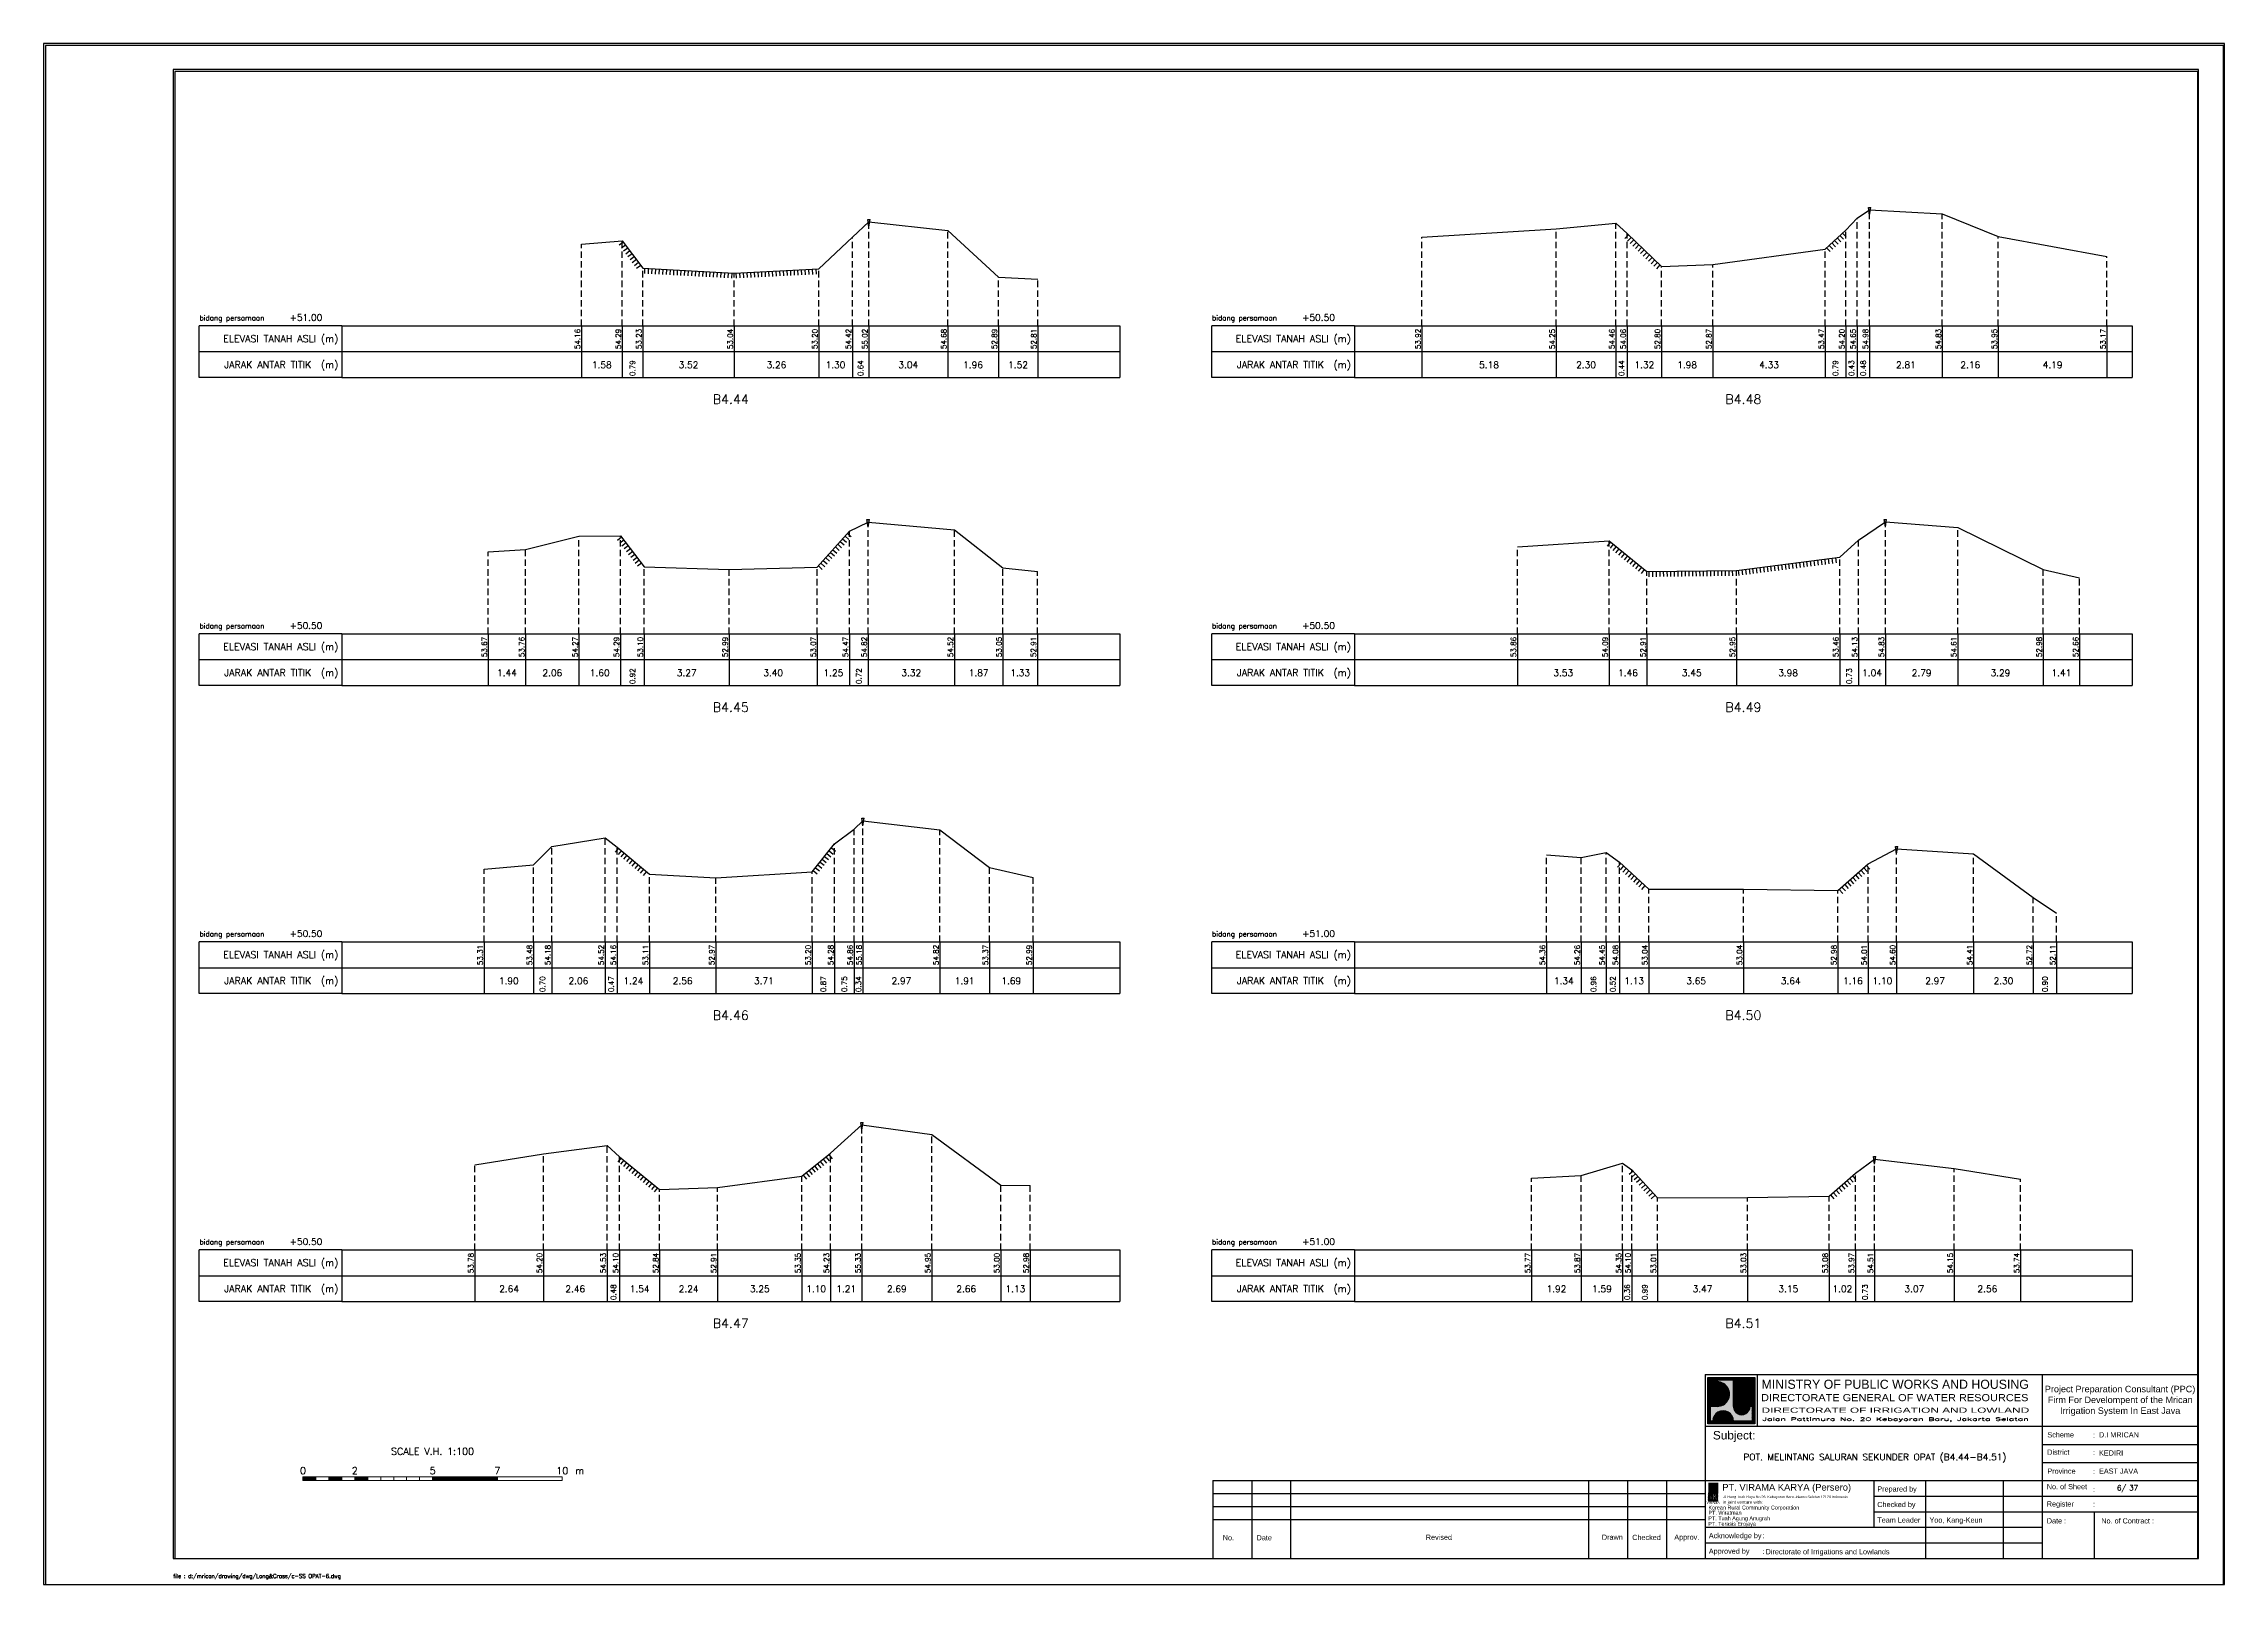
# Model space of a CAD drawing. Header units: inches. Extents: x -11 to 3175, y -842 to -783.
# Drawn here: x 425 to 509.1, y -842 to -782.6 of the extents above; entities that cross this region are included whole.
import ezdxf
from ezdxf.enums import TextEntityAlignment as Align

# ---------------------------------------------------------------- set-up
doc = ezdxf.new("R2010")
doc.units = ezdxf.units.IN
doc.header["$MEASUREMENT"] = 0
doc.linetypes.add('DASHED2', pattern=[0.375, 0.25, -0.125])
doc.layers.add('KOP', color=7, linetype='Continuous')
doc.layers.add('pelengkap', color=7, linetype='Continuous')
doc.styles.add('ARIAL', font='arial.ttf')
doc.styles.add('battang01', font='arial.ttf')
doc.styles.add('L100', font='simplex.shx', dxfattribs={"height": 0.254})
doc.styles.add('L140', font='simplex.shx', dxfattribs={"height": 0.356})
doc.styles.add('L60', font='simplex.shx', dxfattribs={"height": 0.152})
doc.styles.add('L80', font='simplex.shx', dxfattribs={"height": 0.203})
doc.styles.add('ROMANS-N', font='ROMANS.SHX', dxfattribs={"width": 0.8})
doc.styles.add('SONDU', font='arial.ttf')
doc.styles.get("Standard").update_dxf_attribs({"font": 'simplex.shx'})
doc.styles.add('STYLE1', font='arial.ttf', dxfattribs={"height": 0.2})
pattern_1 = [(45, (0, 0), (-0.08838834764831843, 0.08838834764831845), [])]

# ---------------------------------------------------------------- blocks, each defined once
blk = doc.blocks.new('kop')
at = {"layer": 'KOP'}
h = blk.add_hatch(color=3, dxfattribs=at)
h.paths.add_polyline_path([(609.8653532927285, 69.7965174242664), (591.8076082223538, 69.7965174242664), (591.8076082223538, 51.90947071793616), (609.8653532927285, 51.90947071793616)])
h.paths.add_polyline_path([(592.1020534932645, 52.24844148547069), (592.1020534932645, 69.50460869670152), (609.5341911203627, 69.50460869670152), (609.5341911203627, 52.24844148547069)], flags=16)
edge = h.paths.add_edge_path(flags=0)
edge.add_line((608.873529834174, 52.90910277674104), (601.6712012034158, 52.90910277674104))
edge.add_ellipse((597.6820295724688, 52.91975268540099), major_axis=(2.820780363398898, 2.820780363398898), ratio=0.9999999999999934, start_angle=314.8470375744171, end_angle=495.1529624255826)
edge.add_line((593.6928579415221, 52.90910277674104), (592.7627147794652, 52.90910277674104))
edge.add_line((592.7627147794651, 52.90910277674104), (592.7627147794651, 58.62619728620361))
edge.add_line((592.7627147794651, 58.62619728620368), (595.428986556629, 58.62619728620368))
edge.add_ellipse((595.4289865566291, 63.36824099147847), major_axis=(-3.353131261170752, 3.353131261170752), ratio=0.9999999999999983, start_angle=134.9999999999999, end_angle=314.9999999999999)
edge.add_line((595.4289865566291, 68.11028469675327), (595.4289865566291, 68.84394741944757))
edge.add_line((595.4289865566291, 68.84394741944752), (601.6547436091821, 68.84394741944752))
edge.add_line((601.6547436091821, 68.84394741944752), (601.6547436091821, 58.59413430307072))
edge.add_ellipse((604.8563547331537, 58.62619728605213), major_axis=(2.263994459030571, 2.263994459030571), ratio=0.9999999999991376, start_angle=135.5737774266452, end_angle=315.0000000026869)
edge.add_line((608.0581264027169, 58.62619728620368), (608.873529834174, 58.62619728620368))
edge.add_line((608.873529834174, 58.62619728620368), (608.873529834174, 52.9091027767411))
h = blk.add_hatch(dxfattribs=at)
h.set_pattern_fill('ANSI31', color=21)
h.set_pattern_definition(pattern_1)
h.paths.add_polyline_path([(609.5341911203627, 69.50460869670152), (592.1020534932645, 69.50460869670152), (592.1020534932645, 52.24844148547069), (609.5341911203627, 52.24844148547069)])
edge = h.paths.add_edge_path(flags=16)
edge.add_line((608.0581264038578, 58.62619728331649), (608.873529834174, 58.62619728331649))
edge.add_line((608.873529834174, 58.62619728331649), (608.873529834174, 52.90910277674104))
edge.add_line((608.873529834174, 52.90910277674104), (601.6712012043477, 52.90910277674104))
edge.add_ellipse((597.6820295732255, 52.91975268530538), major_axis=(-2.820780363950464, 2.820780363950464), ratio=0.9999999999999999, start_angle=224.8470375717975, end_angle=405.1529624282025)
edge.add_line((593.6928579421033, 52.90910277674104), (592.7627147794651, 52.90910277674104))
edge.add_line((592.7627147794651, 52.90910277674104), (592.7627147794651, 58.62619728331649))
edge.add_line((592.7627147794651, 58.62619728331649), (595.4289865705781, 58.62619728331649))
edge.add_ellipse((595.4289865571182, 63.3682409894528), major_axis=(-3.353131262124677, 3.353131262124677), ratio=0.9999999999999912, start_angle=134.9999999999997, end_angle=314.9999999999998)
edge.add_line((595.4289865571182, 68.11028469676671), (595.4289865571182, 68.84394741944752))
edge.add_line((595.4289865571182, 68.84394741944752), (601.6547436095548, 68.84394741944752))
edge.add_line((601.6547436095548, 68.84394741944752), (601.6547436095548, 58.5941344047481))
edge.add_ellipse((604.8563547345466, 58.62619728331649), major_axis=(-2.263994459341034, 2.263994459341035), ratio=0.999999999999965, start_angle=45.57377555810933, end_angle=225.000000000001)
h = blk.add_hatch(color=3, dxfattribs=at)
edge = h.paths.add_edge_path()
edge.add_line((601.6547436091821, 68.84394741944752), (595.4289865566291, 68.84394741944752))
edge.add_line((595.4289865566291, 68.84394741944752), (595.4289865566291, 68.11028469675321))
edge.add_ellipse((595.4289865566291, 63.36824099147847), major_axis=(-3.353131261170759, 3.353131261170758), ratio=0.9999999999999979, start_angle=134.9999999999999, end_angle=314.99999999999994, ccw=False)
edge.add_line((595.4289865566291, 58.62619728620368), (592.7627147794652, 58.62619728620368))
edge.add_line((592.7627147794651, 58.62619728620368), (592.7627147794651, 52.9091027767411))
edge.add_line((592.7627147794651, 52.90910277674104), (593.692857941522, 52.90910277674104))
edge.add_ellipse((597.6820295724688, 52.91975268540099), major_axis=(-2.820780363398898, 2.820780363398898), ratio=0.9999999999999934, start_angle=-135.1529624255826, end_angle=45.15296242558293, ccw=False)
edge.add_line((601.6712012034156, 52.90910277674104), (608.8735298341738, 52.90910277674104))
edge.add_line((608.873529834174, 52.90910277674104), (608.873529834174, 58.62619728620361))
edge.add_line((608.873529834174, 58.62619728620368), (608.0581264027169, 58.62619728620368))
edge.add_ellipse((604.856354733136, 58.62619728987087), major_axis=(2.263994459042317, 2.263994459042318), ratio=0.9999999999997576, start_angle=134.426222510409, end_angle=314.999999934367, ccw=False)
edge.add_line((601.6547436091821, 58.65826027636805), (601.6547436091821, 68.8439474194476))
h = blk.add_hatch(dxfattribs=at)
h.set_pattern_fill('ANSI31', color=41)
h.set_pattern_definition(pattern_1)
h.paths.add_polyline_path([(595.5939701222399, 25.44229578518152), (591.9923714647559, 25.44229578518152), (591.9923714647559, 22.12011222587194), (595.5939701222399, 22.12011222587194)])
h.paths.add_polyline_path([(594.8290399212113, 23.80107538915849), (595.486404190889, 22.50553331270966), (594.9518442189607, 22.50553331270966), (594.3704352444638, 23.59173922572727), (594.3704352444638, 22.50553331270966), (593.8526512319377, 22.50553331270966), (593.8526512319377, 24.7253559070662), (593.2416323709347, 22.50553331270966), (592.8436656118323, 22.50553331270966), (592.1206616099082, 25.0450254569166), (592.6728596590955, 25.0450254569166), (593.0257276515837, 23.53939475651638), (593.4088768836065, 25.0450254569166), (594.3704352444638, 25.0450254569166), (594.3704352444638, 23.99209855350495), (594.8904903176194, 25.0450254569166), (595.4627761213299, 25.0450254569166)], flags=16)
at = {"color": 2}
blk.add_lwpolyline([(-49.29008735655361, -9.987386569675465), (790.6905617838997, -9.987386569675465), (790.6905617838997, 583.2926438577114), (-49.29008735655361, 583.2926438577114)], close=True, dxfattribs=at)
at = {"color": 6}
blk.add_lwpolyline([(0.6493091440684111, 0.0004927304488262507), (780.7026824837753, 0.0004927304488262507), (780.7026824837753, 573.3047645575871), (0.6493091440684111, 573.3047645575871)], close=True, dxfattribs=at)
at = {"layer": 'KOP', "color": 5}
for p, q in [((590.8030303217506, 70.96299432783698), (590.8030303217506, 29.98464833497903)), ((590.8030303217506, 70.96299432783698), (780.7026824837753, 70.96299432783698)), ((400.9033781597261, 29.98464833497903), (400.9033781597261, 0.0004927304488262507)), ((400.9033781597261, 29.98464833497903), (590.8030303217506, 29.98464833497903)), ((590.8030303217506, 29.98464833497903), (590.8030303217506, 0.0004927304488262507))]:
    blk.add_line(p, q, dxfattribs=at)
at = {"layer": 'KOP', "color": 3}
for p, q in [((591.8076082223538, 69.7965174242664), (609.8653532927285, 69.7965174242664)), ((591.8076082223538, 51.90947071793616), (591.8076082223538, 69.7965174242664)), ((592.1020534932645, 69.50460869670152), (609.5341911203627, 69.50460869670152)), ((592.1020534932645, 52.24844148547069), (592.1020534932645, 69.50460869670152)), ((595.4289865571182, 68.84394741502373), (595.4289865571182, 68.1102846954029)), ((595.4289865566291, 68.84394741944752), (601.6547436091821, 68.84394741944752)), ((601.6547436095548, 58.59413430414176), (601.6547436095548, 68.84394741502373)), ((609.5341911203627, 69.50460869670152), (609.5341911203627, 52.24844148547069)), ((609.8653532927285, 69.7965174242664), (609.8653532927285, 51.90947071793616)), ((609.8653532927285, 51.90947071793616), (591.8076082223538, 51.90947071793616)), ((609.5341911203627, 52.24844148547069), (592.1020534932645, 52.24844148547069)), ((592.7627147794651, 52.90910277674104), (592.7627147794651, 58.62619728620368)), ((595.4289865571182, 58.62619728331649), (592.7627147799426, 58.62619728331649)), ((593.6928579415221, 52.90910277674104), (592.7627147794651, 52.90910277674104)), ((608.873529834174, 52.90910277674104), (601.6712012034156, 52.90910277674104)), ((608.8735298352565, 58.62619728331649), (608.0581264038578, 58.62619728331649)), ((608.873529834174, 58.62619728620368), (608.873529834174, 52.90910277674104)), ((720.7343712747147, 43.97725428375983), (780.7026824837753, 43.97725428375983)), ((720.7343712747147, 36.98095130936949), (780.7026824837753, 36.98095130936949)), ((415.895455961991, 29.98464833497903), (415.895455961991, 0.0004927304488262507)), ((430.8875337642562, 29.98464833497903), (430.8875337642562, 0.0004927304488262507)), ((545.8267969149554, 29.98464833497903), (545.8267969149554, 0.0004927304488262507)), ((560.8188747172203, 29.98464833497903), (560.8188747172203, 0.0004927304488262507)), ((575.8109525194855, 29.98464833497903), (575.8109525194855, 0.0004927304488262507)), ((655.7687007982327, 29.98464833497903), (655.7687007982327, 11.99415497226093)), ((675.7581378679197, 29.98464833497903), (675.7581378679197, 0.0004927304488262507)), ((705.7422934724498, 29.98464833497903), (705.7422934724498, 0.0004927304488262507)), ((400.9033781597261, 24.98728906755738), (590.8030303217506, 24.98728906755738)), ((400.9033781597261, 19.98992980013563), (590.8030303217506, 19.98992980013563)), ((655.7687007982327, 23.98781721407303), (720.7343712747147, 23.98781721407303)), ((655.7687007982327, 17.99098609316704), (720.7343712747147, 17.99098609316704)), ((720.7343712747147, 23.98781721407303), (780.7026824837753, 23.98781721407303)), ((720.7343712747147, 17.99098609316704), (780.7026824837753, 17.99098609316704)), ((740.7238083444017, 17.99098609316704), (740.7238083444017, 0.0004927304488262507)), ((400.9033781597261, 14.99257053271398), (590.8030303217506, 14.99257053271398)), ((590.8030303217506, 5.997323851354935), (720.7343712747147, 5.997323851354935))]:
    blk.add_line(p, q, dxfattribs=at)
at = {"layer": 'KOP', "color": 4}
for p, q in [((610.7924673914374, 70.96299432783698), (610.7924673914374, 50.97355725815018)), ((720.7343712747147, 70.96299432783698), (720.7343712747147, 0.0004927304488262507)), ((590.8030303217506, 50.97355725815018), (720.7343712747147, 50.97355725815018)), ((720.7343712747147, 50.97355725815018), (780.7026824837753, 50.97355725815018)), ((590.8030303217506, 29.98464833497903), (720.7343712747147, 29.98464833497903)), ((720.7343712747147, 29.98464833497903), (780.7026824837753, 29.98464833497903)), ((590.8030303217506, 11.99415497226093), (720.7343712747147, 11.99415497226093))]:
    blk.add_line(p, q, dxfattribs=at)
at = {"layer": 'KOP', "color": 41}
blk.add_line((595.5939701222399, 22.12011222587194), (591.9923714647559, 22.12011222587194), dxfattribs=at)
for points in [[(591.9923714647559, 25.44229578518152), (595.5939701222399, 25.44229578518152)], [(592.2042302093139, 25.44229578518152), (592.4160889538717, 25.44229578518152)], [(592.6279476984296, 25.44229578518152), (592.8398064429874, 25.44229578518152)], [(593.0516651875452, 25.44229578518152), (593.2635239321031, 25.44229578518152)], [(593.475382676661, 25.44229578518152), (593.6872414212188, 25.44229578518152)], [(593.8991001657766, 25.44229578518152), (594.1109589103345, 25.44229578518152)], [(594.3228176548924, 25.44229578518152), (594.5346763994503, 25.44229578518152)], [(594.7465351440081, 25.44229578518152), (594.958393888566, 25.44229578518152)], [(595.1702526331238, 25.44229578518152), (595.3821113776818, 25.44229578518152)], [(592.1206616099082, 25.0450254569166), (592.6728596590955, 25.0450254569166)], [(592.1206616099082, 25.0450254569166), (592.8436656118323, 22.50553331270964)], [(592.6728596590955, 25.04502545691657), (593.0257276515837, 23.53939475651638), (593.4088768836065, 25.04502545691663)], [(592.8436656118323, 22.50553331270966), (593.2416323709347, 22.50553331270966)], [(593.2416323709347, 22.50553331270964), (593.8526512319377, 24.7253559070662)], [(593.4088768836065, 25.0450254569166), (594.3704352444638, 25.0450254569166)], [(593.8526512319377, 22.50553331270966), (593.8526512319377, 24.7253559070662)], [(593.8526512319377, 22.50553331270966), (594.3704352444638, 22.50553331270966)], [(594.3704352444638, 25.0450254569166), (594.3704352444638, 23.99209855350495)], [(594.3704352444638, 23.99209855350495), (594.8904903176194, 25.04502545691664)], [(594.9518442189607, 22.50553331270961), (594.3704352444638, 23.59173922572727)], [(594.3704352444638, 23.59173922572727), (594.3704352444638, 22.50553331270966)], [(594.8290399212113, 23.80107538915849), (595.4627761213299, 25.04502545691658)], [(594.8290399212113, 23.80107538915849), (595.486404190889, 22.50553331270966)], [(594.8904903176194, 25.0450254569166), (595.4627761213299, 25.0450254569166)], [(594.9518442189607, 22.50553331270966), (595.486404190889, 22.50553331270966)]]:
    blk.add_lwpolyline(points, dxfattribs=at)
at = {"layer": 'KOP', "color": 42}
for points in [[(592.1962927759001, 29.11418325926331), (592.1962927759001, 25.44229578518152)], [(592.5354066955362, 29.11418325926331), (592.5354066955362, 25.44229578518152)], [(592.9591241846518, 29.11418325926331), (592.9591241846518, 25.44229578518152)], [(593.3828416737675, 29.11418325926331), (593.3828416737675, 25.44229578518152)], [(593.8065591628832, 29.11418325926331), (593.8065591628832, 25.44229578518152)], [(594.2302766519989, 29.11418325926331), (594.2302766519989, 25.44229578518152)], [(594.6539941411147, 29.11418325926331), (594.6539941411147, 25.44229578518152)], [(595.0777116302304, 29.11418325926331), (595.0777116302304, 25.44229578518152)], [(595.5014291193462, 29.11418325926331), (595.5014291193462, 25.44229578518152)]]:
    blk.add_lwpolyline(points, dxfattribs=at)
at = {"layer": 'KOP', "color": 3}
for centre, major_axis, ratio, start_param, end_param in [((595.4289865571182, 63.3682409894528), (-3.353131262124677, 3.353131262124677), 0.9999999999999912, 2.35619449019234, 5.497787143782134), ((597.6820295732255, 52.91975268530538), (-2.820780363950464, 2.820780363950464), 0.9999999999999998, 3.924321118983262, 7.071253168581014), ((604.8563547345466, 58.62619728331649), (-2.263994459341034, 2.263994459341035), 0.9999999999999651, 0.7853981633974656, 3.926990816987259)]:
    blk.add_ellipse(centre, major_axis=major_axis, ratio=ratio, start_param=start_param, end_param=end_param, dxfattribs=at)
at = {"layer": 'KOP', "color": 5, "style": 'SONDU'}
for s, height, width, p, p2 in [('MINISTRY OF PUBLIC WORKS AND HOUSING', 3.49815148719519, 0.9710490151369037, (612.4932982688147, 65.39724920043633), (715.583635835389, 65.39724920043633)), ('DIRECTORATE GENERAL OF WATER RESOURCES', 2.748547597081934, 1.100714376561997, (612.3259886324004, 60.61804978528377), (715.4154333181652, 60.61804978528377)), ('DIRECTORATE OF IRRIGATION AND LOWLAND', 1.99894370696868, 1.63875262601232, (612.5247331509995, 56.15346481889102), (715.7518429621628, 56.15346481889102))]:
    blk.add_text(s, height=height, dxfattribs=dict(at, width=width)).set_placement(p, p2, align=Align.FIT)
at = {"layer": 'KOP', "color": 3, "style": 'ROMANS-N', "width": 1.832260783358812}
blk.add_text('Jalan Pattimura No. 20 Kebayoran Baru, Jakarta Selatan', height=1.249339816855425, dxfattribs=at).set_placement((612.7914110984061, 53.0739527913797), (715.583635835389, 53.0739527913797), align=Align.FIT)
at = {"layer": 'KOP', "color": 5, "style": 'ARIAL'}
blk.add_text('Subject:', height=3.252150442789123, dxfattribs=at).set_placement((593.7538629287924, 45.86653647040268))
at = {"layer": 'KOP', "color": 3}
for s, height, style, p in [('Scheme', 1.99894370696868, 'battang01', (722.7467307064071, 46.65722556886666)), ('District', 1.99894370696868, 'battang01', (722.6754973804648, 39.96707763894264)), (':', 1.99894370696868, 'battang01', (740.368327375754, 46.56012324452533)), ('D.I MRICAN', 1.99894370696868, 'battang01', (742.6585068305885, 46.65722556886666)), ('Province', 1.99894370696868, 'battang01', (722.7467307064071, 32.66461962008597)), (':', 1.99894370696868, 'battang01', (740.368327375754, 32.56751729574452)), (':', 1.99894370696868, 'battang01', (740.382074427338, 39.86997531646293)), ('KEDIRI', 1.99894370696868, 'battang01', (742.6585068305885, 39.66092259447632)), ('EAST JAVA', 1.99894370696868, 'battang01', (742.6585068305885, 32.66461962008597)), ('Prepared by', 1.99894370696868, 'battang01', (657.1430811109453, 25.78808395849862)), ('No. of Sheet ', 1.99894370696868, 'battang01', (722.520620818671, 26.67669459981798)), (':', 1.99894370696868, 'battang01', (740.3764858407951, 25.61838168175072)), ('in joint venture with:', 1.249339816855425, 'SONDU', (597.5578460284455, 21.07202452231022)), ('Checked by', 1.99894370696868, 'battang01', (657.1430811109453, 19.79125283759251)), ('Register', 1.99894370696868, 'battang01', (722.520620818671, 20.01807698302375)), (':', 1.99894370696868, 'battang01', (740.3598310849088, 19.92097465868241)), ('No.', 2, 'STYLE1', (404.7326663119579, 6.989602865739329)), ('Date', 2, 'STYLE1', (417.7761580577991, 6.989602865739329)), ('Revised', 2, 'STYLE1', (483.0371936477145, 7.169341252978228)), ('Drawn', 2, 'STYLE1', (550.9231662973559, 7.182965166626985)), ('Checked', 2, 'STYLE1', (562.6224972631348, 7.108401592637279)), ('Approv.', 2, 'STYLE1', (578.86250988613, 7.205550314016108)), ('Acknowledge by', 1.99894370696868, 'battang01', (592.1774106344633, 7.797590595780406)), (':', 1.99894370696868, 'battang01', (612.7647815001492, 7.813086169812294)), ('Team Leader', 1.99894370696868, 'battang01', (657.1430811109453, 13.79442171668651)), ('Yoo, Kang-Keun', 1.99894370696868, 'battang01', (677.261691985017, 13.79442171668651)), ('Date :', 1.99894370696868, 'battang01', (722.520620818671, 13.48542904786333)), ('No. of Contract :', 1.99894370696868, 'battang01', (743.5203251274443, 13.48542904786333)), ('Approved by', 1.99894370696868, 'battang01', (592.1774106344633, 1.800759474874411)), (':', 1.99894370696868, 'battang01', (612.8062382028575, 1.771932832116903)), ('Directorate of Irrigations and Lowlands', 1.99894370696868, 'battang01', (614.0846811434608, 1.594699671224788))]:
    blk.add_text(s, height=height, dxfattribs=dict(at, style=style)).set_placement(p)
at = {"layer": 'KOP', "color": 6, "style": 'SONDU'}
blk.add_text('PT. VIRAMA KARYA (Persero)', height=2.580944750812598, dxfattribs=at).set_placement((597.3630730504415, 26.14584984606049))
at = {"layer": 'KOP', "color": 42, "style": 'SONDU'}
blk.add_text('VIRAMA', height=0.9417941134961573, dxfattribs=at).set_placement((591.2959839900191, 21.03873930941651))
at = {"layer": 'KOP', "color": 4, "style": 'SONDU'}
for s, p in [('Korean Rural Community Corporation', (592.0172325651579, 18.85809622764893)), ('PT. Wiratman', (592.0172325651579, 16.86431729777243)), ('PT. Terasis Erojaya', (591.9444979581187, 12.58833032325808)), ('PT. Tuah Agung Anugrah', (591.9984246368545, 14.73155498450907))]:
    blk.add_text(s, height=1.49920778022651, dxfattribs=at).set_placement(p)
at = {"layer": 'KOP', "color": 3, "insert": (719.8583502723425, 60.76950394133539), "char_height": 2.49867963371085, "width": 61.43936713392102, "attachment_point": 4, "style": 'SONDU'}
blk.add_mtext('\\pi1.9124;Project Preparation Consultant (PPC)\\P\\pi3.0493;Firm For Develompent of the Mrican \\P\\pi7.7731;Irrigation System In East Java', dxfattribs=at)
at = {"layer": 'KOP', "color": 2, "insert": (597.5716775050441, 24.25098294227902), "char_height": 0.9994718534843399, "width": 48.71807324837515, "attachment_point": 1, "style": 'SONDU'}
blk.add_mtext('Jl. Hang Tuah Raya No.26, Kebayoran Baru Jakarta Selatan 12120 Indonesia', dxfattribs=at)
blk = doc.blocks.new('*X6')
at = {"color": 0}
for p, q in [((20000, 6250), (25000, 6250)), ((20000, 6200), (25000, 6200)), ((20000, 6150), (25000, 6150)), ((20000, 6100), (25000, 6100)), ((20000, 6050), (25000, 6050))]:
    blk.add_line(p, q, dxfattribs=at)
blk = doc.blocks.new('*X5')
at = {"color": 0}
for p, q in [((14000, 6250), (15000, 6250)), ((14000, 6200), (15000, 6200)), ((14000, 6150), (15000, 6150)), ((14000, 6100), (15000, 6100)), ((14000, 6050), (15000, 6050))]:
    blk.add_line(p, q, dxfattribs=at)
blk = doc.blocks.new('*X3')
at = {"color": 0}
for p, q in [((10000, 6250), (11000, 6250)), ((10000, 6200), (11000, 6200)), ((10000, 6150), (11000, 6150)), ((10000, 6100), (11000, 6100)), ((10000, 6050), (11000, 6050))]:
    blk.add_line(p, q, dxfattribs=at)
blk = doc.blocks.new('*X4')
at = {"color": 0}
for p, q in [((12000, 6250), (13000, 6250)), ((12000, 6200), (13000, 6200)), ((12000, 6150), (13000, 6150)), ((12000, 6100), (13000, 6100)), ((12000, 6050), (13000, 6050))]:
    blk.add_line(p, q, dxfattribs=at)
blk = doc.blocks.new('c100')
at = {"color": 2}
blk.add_lwpolyline([(-5, -1), (79.10000000000002, -1), (79.10000000000002, 58.4), (-5, 58.4)], close=True, dxfattribs=at)
at = {"color": 6}
blk.add_lwpolyline([(0, 0), (78.10000000000002, 0), (78.10000000000002, 57.4), (3.516176065587739e-15, 57.4)], close=True, dxfattribs=at)
at = {"color": 3, "lineweight": 0}
for points in [[(5, 3), (5.5, 3), (5.5, 3.15), (5, 3.15)], [(5.5, 3), (6, 3), (6, 3.15), (5.5, 3.15)], [(6, 3), (6.5, 3), (6.5, 3.15), (6, 3.15)], [(6.5, 3), (7, 3), (7, 3.15), (6.5, 3.15)], [(7, 3), (7.5, 3), (7.5, 3.15), (7, 3.15)], [(7.5, 3), (8, 3), (8, 3.15), (7.5, 3.15)], [(8, 3), (8.5, 3), (8.5, 3.15), (8, 3.15)], [(8.5, 3), (9, 3), (9, 3.15), (8.5, 3.15)], [(9, 3), (9.5, 3), (9.5, 3.15), (9, 3.15)], [(9.5, 3), (10, 3), (10, 3.15), (9.5, 3.15)], [(10, 3), (12.5, 3), (12.5, 3.15), (10, 3.15)], [(12.5, 3), (15, 3), (15, 3.15), (12.5, 3.15)]]:
    blk.add_lwpolyline(points, close=True, dxfattribs=at)
at = {"color": 1, "lineweight": 0, "xscale": 0.0005, "yscale": 0.0005, "zscale": 0.0005}
for name in ['*X3', '*X4', '*X5', '*X6']:
    blk.add_blockref(name, (0, 0), dxfattribs=at)
at = {"color": 3}
for s, p in [('SCALE V.H. 1:100', (10, 4)), ('0', (5, 3.25)), ('2', (7, 3.25)), ('5', (10, 3.25)), ('7', (12.5, 3.25)), ('10', (15, 3.25))]:
    blk.add_text(s, height=0.27, dxfattribs=at).set_placement(p, align=Align.CENTER)
blk.add_text('m', height=0.27, dxfattribs=at).set_placement((15.5, 3.25))
blk = doc.blocks.new('das2')
at = {"color": 5, "linetype": 'Continuous'}
for q in [(0, 1), (17.75, 0.9999999999999973)]:
    blk.add_line((2.75, 1), q, dxfattribs=at)
at = {"color": 3, "linetype": 'Continuous'}
for p, q in [((2.75, 1), (2.75, 0)), ((17.75, 0.9999999999999973), (17.75, -2.664535259100376e-15)), ((0, 0.5000000000000004), (17.75, 0.4999999999999973)), ((2.75, 0), (0, 0)), ((2.75, 0), (17.75, -2.664535259100376e-15))]:
    blk.add_line(p, q, dxfattribs=at)
blk.add_lwpolyline([(0, 0), (0, 1)], dxfattribs=at)
blk.add_text('bidang persamaan', height=0.1, dxfattribs=at).set_placement((0.005000000000000004, 1.100000000000001))
at = {"color": 5, "linetype": 'Continuous'}
for s, p in [('ELEVASI TANAH ASLI (m)', (2.683279515513197, 0.6825000000000001)), ('JARAK ANTAR TITIK  (m)', (2.683279515513197, 0.1825000000000001))]:
    blk.add_text(s, height=0.135, dxfattribs=at).set_placement(p, align=Align.RIGHT)
blk = doc.blocks.new('gbrpatok')
at = {"color": 2, "linetype": 'Continuous'}
for p, q in [((-0.0004517254713327645, 0.0009574234873781506), (0.0004517254713327645, 0.0009574234873781506)), ((0, -0.001962284437723838), (-0.0004517254713327645, 0.0009574234873781506)), ((0, -0.001962284437723838), (0.0004517254713327645, 0.0009574234873781506))]:
    blk.add_line(p, q, dxfattribs=at)

msp = doc.modelspace()

# ---------------------------------------------------------------- linework, layer by layer
at = {"color": 2, "linetype": 'Continuous', "lineweight": -3}
for p, q in [((456.1888120249158, -790.063006494545), (456.8257672819158, -789.471006494545)), ((456.8257672819158, -789.471006494545), (459.8648372049158, -789.808006494545)), ((483.3315164697516, -789.7407337017005), (485.6332058367516, -789.5277337017005)), ((485.6332058367516, -789.5277337017005), (486.0692299497516, -789.9237337017005)), ((494.5006697067516, -789.7877337017005), (494.9330558117516, -789.3327337017005)), ((494.9330558117516, -789.3327337017005), (495.4154767897516, -789.0117337017005)), ((495.4154767897516, -789.0117337017005), (498.2221616667516, -789.1607337017005)), ((498.2221616667516, -789.1607337017005), (500.3812674617516, -790.0387337017005)), ((445.7390384119158, -790.332006494545), (447.3166638009158, -790.2000064945449)), ((447.3166638009158, -790.2000064945449), (448.1091713289157, -791.2580064945449)), ((454.8900477769158, -791.283006494545), (456.1888120249158, -790.063006494545)), ((459.8648372049158, -789.808006494545), (461.8220612079158, -791.6000064945449)), ((478.1532698297516, -790.0637337017005), (483.3315164697516, -789.7407337017005)), ((486.0692299497516, -789.9237337017005), (487.3919839717516, -791.1877337017005)), ((489.3728213307516, -791.1177337017004), (493.7072352957516, -790.5187337017005)), ((493.7072352957516, -790.5187337017005), (494.5006697067516, -789.7877337017005)), ((500.3812674617516, -790.0387337017005), (504.5713573587516, -790.8127337017005)), ((448.1091713289157, -791.2580064945449), (451.6313436369158, -791.4450064945449)), ((451.6313436369158, -791.4450064945449), (454.8900477769158, -791.283006494545)), ((487.3919839717516, -791.1877337017005), (489.3728213307516, -791.1177337017004)), ((461.8220612079158, -791.6000064945449), (463.3379076359158, -791.675006494545)), ((454.8341985137632, -802.7889901360486), (456.0802793787632, -801.3899901360486)), ((456.0802793787632, -801.3899901360486), (456.7981651637632, -801.0449901360486)), ((456.7981651637632, -801.0449901360486), (460.1217060457632, -801.3459901360486)), ((460.1217060457632, -801.3459901360486), (461.9945401497632, -802.8089901360486)), ((494.9935278943714, -801.7370977600434), (496.0297619413714, -801.0360977600434)), ((496.0297619413714, -801.0360977600434), (498.8180052953713, -801.2530977600434)), ((498.8180052953713, -801.2530977600434), (502.1079440713714, -802.8790977600435)), ((442.1464094637632, -802.1919901360486), (443.5889270337632, -802.1049901360486)), ((443.5889270337632, -802.1049901360486), (445.6464851137632, -801.5909901360486)), ((445.6464851137632, -801.5909901360486), (447.2487952367632, -801.5729901360486)), ((447.2487952367632, -801.5729901360486), (448.1650206017632, -802.7669901360485)), ((481.8385867613713, -802.0000977600434), (485.3694315013714, -801.7690977600435)), ((485.3694315013714, -801.7690977600435), (486.8332694583714, -802.9550977600434)), ((494.2659495933714, -802.4020977600434), (494.9935278943714, -801.7370977600434)), ((448.1650206017632, -802.7669901360485), (451.4356339517632, -802.8679901360485)), ((451.4356339517632, -802.8679901360485), (454.8341985137632, -802.7889901360486)), ((461.9945401497632, -802.8089901360486), (463.3292871187632, -802.9559901360486)), ((486.8332694583714, -802.9550977600434), (490.2830563643714, -802.9120977600434)), ((490.2830563643714, -802.9120977600434), (494.2659495933714, -802.4020977600434)), ((502.1079440713714, -802.8790977600435), (503.5181466143713, -803.2000977600434)), ((444.593100063774, -813.5528702992682), (446.652745353774, -813.2138702992681)), ((446.652745353774, -813.2138702992681), (447.121857676774, -813.5738702992682)), ((455.505599108774, -813.4538702992681), (456.2538196507741, -812.8798702992682)), ((456.2538196507741, -812.8798702992682), (456.5959614337741, -812.5588702992682)), ((456.5959614337741, -812.5588702992682), (459.565051530774, -812.9138702992682)), ((459.565051530774, -812.9138702992682), (461.4713537257741, -814.3648702992682)), ((443.8923565137741, -814.2598702992682), (444.593100063774, -813.5528702992682)), ((447.121857676774, -813.5738702992682), (448.3656534817741, -814.6228702992681)), ((454.6335657047741, -814.5338702992682), (455.505599108774, -813.4538702992681)), ((482.9545933524975, -813.8753521204576), (484.2939696924975, -813.9793521204575)), ((484.2939696924975, -813.9793521204575), (485.2531022624975, -813.7863521204575)), ((485.2531022624975, -813.7863521204575), (485.7743259824975, -814.1593521204576)), ((495.3574237904975, -814.2243521204575), (496.4589509124975, -813.6423521204575)), ((496.4589509124975, -813.6423521204575), (499.4302428874975, -813.8313521204576)), ((499.4302428874975, -813.8313521204576), (501.7308183234975, -815.5223521204575)), ((441.9875216437741, -814.4238702992682), (443.8923565137741, -814.2598702992682)), ((448.3656534817741, -814.6228702992681), (450.921960024774, -814.7628702992681)), ((450.921960024774, -814.7628702992681), (454.6335657047741, -814.5338702992682)), ((461.4713537257741, -814.3648702992682), (463.159592288774, -814.7518702992681)), ((485.7743259824975, -814.1593521204576), (486.9043159124975, -815.1953521204575)), ((494.1949029884975, -815.2553521204576), (495.3574237904975, -814.2243521204575)), ((486.9043159124975, -815.1953521204575), (490.5557622824975, -815.1963521204575)), ((490.5557622824975, -815.1963521204575), (494.1949029884975, -815.2553521204576)), ((501.7308183234975, -815.5223521204575), (502.6314788384975, -816.1263521204576)), ((455.3438057645752, -825.3818473477813), (456.5572347905752, -824.2848473477814)), ((456.5572347905752, -824.2848473477814), (459.2517056105752, -824.6578473477814)), ((459.2517056105752, -824.6578473477814), (461.9112826045752, -826.6158473477814)), ((441.6301219705752, -825.8318473477814), (444.2722569705752, -825.4078473477814)), ((444.2722569705752, -825.4078473477814), (446.7333320525752, -825.0828473477814)), ((446.7333320525752, -825.0828473477814), (447.2129873625752, -825.5128473477813)), ((447.2129873625752, -825.5128473477813), (448.7566111615752, -826.7758473477813)), ((454.2426080385752, -826.2638473477814), (455.3438057645752, -825.3818473477813)), ((484.2994361883179, -826.237848216065), (485.8913357713179, -825.760848216065)), ((485.8913357713179, -825.760848216065), (486.2526617113179, -826.014848216065)), ((494.8740128603179, -826.140848216065), (495.6086998683179, -825.602848216065)), ((495.6086998683179, -825.602848216065), (498.6772671233179, -825.961848216065)), ((450.9925258125752, -826.7048473477813), (454.2426080385752, -826.2638473477814)), ((461.9112826045752, -826.6158473477814), (463.0401824225752, -826.6278473477813)), ((482.3830429483179, -826.341848216065), (484.2994361883179, -826.237848216065)), ((486.2526617113179, -826.014848216065), (487.2403061753179, -827.0998482160651)), ((493.8589130243179, -827.0288482160651), (494.8740128603179, -826.140848216065)), ((498.6772671233179, -825.961848216065), (501.2412064153179, -826.371848216065)), ((448.7566111615752, -826.7758473477813), (450.9925258125752, -826.7048473477813)), ((487.2403061753179, -827.0998482160651), (490.7102174503179, -827.082848216065)), ((490.7102174503179, -827.082848216065), (493.8589130243179, -827.0288482160651))]:
    msp.add_line(p, q, dxfattribs=at)
at = {"color": 1, "linetype": 'DASHED2', "lineweight": -3}
for p, q in [((456.8257672819158, -793.487006494545), (456.8257672819158, -789.471006494545)), ((485.6332058367516, -793.4867337017005), (485.6332058367516, -789.5277337017005)), ((494.9330558117516, -793.4867337017005), (494.9330558117516, -789.3327337017005)), ((495.4154767897516, -793.4867337017005), (495.4154767897516, -789.0117337017005)), ((498.2221616667516, -793.4867337017005), (498.2221616667516, -789.1607337017005)), ((445.7390384119158, -793.487006494545), (445.7390384119158, -790.332006494545)), ((447.3166638009158, -793.487006494545), (447.3166638009158, -790.2000064945449)), ((456.1888120249158, -793.487006494545), (456.1888120249158, -790.063006494545)), ((459.8648372049158, -793.487006494545), (459.8648372049158, -789.808006494545)), ((478.1532698297516, -793.4867337017005), (478.1532698297516, -790.0637337017005)), ((483.3315164697516, -793.4867337017005), (483.3315164697516, -789.7407337017005)), ((486.0692299497516, -793.4867337017005), (486.0692299497516, -789.9237337017005)), ((493.7072352957516, -793.4867337017005), (493.7072352957516, -790.5187337017005)), ((494.5006697067516, -793.4867337017005), (494.5006697067516, -789.7877337017005)), ((500.3812674617516, -793.4867337017005), (500.3812674617516, -790.0387337017005)), ((448.1091713289157, -793.487006494545), (448.1091713289157, -791.2580064945449)), ((454.8900477769158, -793.487006494545), (454.8900477769158, -791.283006494545)), ((487.3919839717516, -793.4867337017005), (487.3919839717516, -791.1877337017005)), ((489.3728213307516, -793.4867337017005), (489.3728213307516, -791.1177337017004)), ((504.5713573587516, -793.4867337017005), (504.5713573587516, -790.8127337017005)), ((451.6313436369158, -793.487006494545), (451.6313436369158, -791.4450064945449)), ((461.8220612079158, -793.487006494545), (461.8220612079158, -791.6000064945449)), ((463.3379076359158, -793.487006494545), (463.3379076359158, -791.675006494545)), ((456.0802793787632, -805.3619901360486), (456.0802793787632, -801.3899901360486)), ((456.7981651637632, -805.3619901360486), (456.7981651637632, -801.0449901360486)), ((460.1217060457632, -805.3619901360486), (460.1217060457632, -801.3459901360486)), ((496.0297619413714, -805.3620977600434), (496.0297619413714, -801.0360977600434)), ((498.8180052953713, -805.3620977600434), (498.8180052953713, -801.2530977600434)), ((442.1464094637632, -805.3619901360486), (442.1464094637632, -802.1919901360486)), ((443.5889270337632, -805.3619901360486), (443.5889270337632, -802.1049901360486)), ((445.6464851137632, -805.3619901360486), (445.6464851137632, -801.5909901360486)), ((447.2487952367632, -805.3619901360486), (447.2487952367632, -801.5729901360486)), ((481.8385867613713, -805.3620977600434), (481.8385867613713, -802.0000977600434)), ((485.3694315013714, -805.3620977600434), (485.3694315013714, -801.7690977600435)), ((494.9935278943714, -805.3620977600434), (494.9935278943714, -801.7370977600434)), ((448.1650206017632, -805.3619901360486), (448.1650206017632, -802.7669901360485)), ((451.4356339517632, -805.3619901360486), (451.4356339517632, -802.8679901360485)), ((454.8341985137632, -805.3619901360486), (454.8341985137632, -802.7889901360486)), ((461.9945401497632, -805.3619901360486), (461.9945401497632, -802.8089901360486)), ((463.3292871187632, -805.3619901360486), (463.3292871187632, -802.9559901360486)), ((486.8332694583714, -805.3620977600434), (486.8332694583714, -802.9550977600434)), ((490.2830563643714, -805.3620977600434), (490.2830563643714, -802.9120977600434)), ((494.2659495933714, -805.3620977600434), (494.2659495933714, -802.4020977600434)), ((502.1079440713714, -805.3620977600434), (502.1079440713714, -802.8790977600435)), ((503.5181466143713, -805.3620977600434), (503.5181466143713, -803.2000977600434)), ((446.652745353774, -817.2368702992682), (446.652745353774, -813.2138702992681)), ((456.2538196507741, -817.2368702992682), (456.2538196507741, -812.8798702992682)), ((456.5959614337741, -817.2368702992682), (456.5959614337741, -812.5588702992682)), ((459.565051530774, -817.2368702992682), (459.565051530774, -812.9138702992682)), ((444.593100063774, -817.2368702992682), (444.593100063774, -813.5528702992682)), ((447.121857676774, -817.2368702992682), (447.121857676774, -813.5738702992682)), ((455.505599108774, -817.2368702992682), (455.505599108774, -813.4538702992681)), ((482.9545933524975, -817.2373521204576), (482.9545933524975, -813.8753521204576)), ((484.2939696924975, -817.2373521204576), (484.2939696924975, -813.9793521204575)), ((485.2531022624975, -817.2373521204576), (485.2531022624975, -813.7863521204575)), ((496.4589509124975, -817.2373521204576), (496.4589509124975, -813.6423521204575)), ((499.4302428874975, -817.2373521204576), (499.4302428874975, -813.8313521204576)), ((441.9875216437741, -817.2368702992682), (441.9875216437741, -814.4238702992682)), ((443.8923565137741, -817.2368702992682), (443.8923565137741, -814.2598702992682)), ((448.3656534817741, -817.2368702992682), (448.3656534817741, -814.6228702992681)), ((450.921960024774, -817.2368702992682), (450.921960024774, -814.7628702992681)), ((454.6335657047741, -817.2368702992682), (454.6335657047741, -814.5338702992682)), ((461.4713537257741, -817.2368702992682), (461.4713537257741, -814.3648702992682)), ((463.159592288774, -817.2368702992682), (463.159592288774, -814.7518702992681)), ((485.7743259824975, -817.2373521204576), (485.7743259824975, -814.1593521204576)), ((495.3574237904975, -817.2373521204576), (495.3574237904975, -814.2243521204575)), ((486.9043159124975, -817.2373521204576), (486.9043159124975, -815.1953521204575)), ((490.5557622824975, -817.2373521204576), (490.5557622824975, -815.1963521204575)), ((494.1949029884975, -817.2373521204576), (494.1949029884975, -815.2553521204576)), ((501.7308183234975, -817.2373521204576), (501.7308183234975, -815.5223521204575)), ((502.6314788384975, -817.2373521204576), (502.6314788384975, -816.1263521204576)), ((456.5572347905752, -829.1118473477813), (456.5572347905752, -824.2848473477814)), ((459.2517056105752, -829.1118473477813), (459.2517056105752, -824.6578473477814)), ((441.6301219705752, -829.1118473477813), (441.6301219705752, -825.8318473477814)), ((444.2722569705752, -829.1118473477813), (444.2722569705752, -825.4078473477814)), ((446.7333320525752, -829.1118473477813), (446.7333320525752, -825.0828473477814)), ((447.2129873625752, -829.1118473477813), (447.2129873625752, -825.5128473477813)), ((455.3438057645752, -829.1118473477813), (455.3438057645752, -825.3818473477813)), ((485.8913357713179, -829.111848216065), (485.8913357713179, -825.760848216065)), ((495.6086998683179, -829.111848216065), (495.6086998683179, -825.602848216065)), ((454.2426080385752, -829.1118473477813), (454.2426080385752, -826.2638473477814)), ((461.9112826045752, -829.1118473477813), (461.9112826045752, -826.6158473477814)), ((463.0401824225752, -829.1118473477813), (463.0401824225752, -826.6278473477813)), ((482.3830429483179, -829.111848216065), (482.3830429483179, -826.341848216065)), ((484.2994361883179, -829.111848216065), (484.2994361883179, -826.237848216065)), ((486.2526617113179, -829.111848216065), (486.2526617113179, -826.014848216065)), ((494.8740128603179, -829.111848216065), (494.8740128603179, -826.140848216065)), ((498.6772671233179, -829.111848216065), (498.6772671233179, -825.961848216065)), ((501.2412064153179, -829.111848216065), (501.2412064153179, -826.371848216065)), ((448.7566111615752, -829.1118473477813), (448.7566111615752, -826.7758473477813)), ((450.9925258125752, -829.1118473477813), (450.9925258125752, -826.7048473477813)), ((487.2403061753179, -829.111848216065), (487.2403061753179, -827.0998482160651)), ((490.7102174503179, -829.111848216065), (490.7102174503179, -827.082848216065)), ((493.8589130243179, -829.111848216065), (493.8589130243179, -827.0288482160651))]:
    msp.add_line(p, q, dxfattribs=at)
at = {"color": 1, "linetype": 'Continuous', "lineweight": -3}
for p, q in [((445.7390384119158, -793.487006494545), (445.7390384119158, -795.487006494545)), ((447.3166638009158, -793.487006494545), (447.3166638009158, -795.487006494545)), ((448.1091713289157, -793.487006494545), (448.1091713289157, -795.487006494545)), ((451.6313436369158, -793.487006494545), (451.6313436369158, -795.487006494545)), ((454.8900477769158, -793.487006494545), (454.8900477769158, -795.487006494545)), ((456.1888120249158, -793.487006494545), (456.1888120249158, -795.487006494545)), ((456.8257672819158, -793.487006494545), (456.8257672819158, -795.487006494545)), ((459.8648372049158, -793.487006494545), (459.8648372049158, -795.487006494545)), ((461.8220612079158, -793.487006494545), (461.8220612079158, -795.487006494545)), ((463.3379076359158, -793.487006494545), (463.3379076359158, -795.487006494545)), ((478.1532698297516, -793.4867337017005), (478.1532698297516, -795.4867337017005)), ((483.3315164697516, -793.4867337017005), (483.3315164697516, -795.4867337017005)), ((485.6332058367516, -793.4867337017005), (485.6332058367516, -795.4867337017005)), ((486.0692299497516, -793.4867337017005), (486.0692299497516, -795.4867337017005)), ((487.3919839717516, -793.4867337017005), (487.3919839717516, -795.4867337017005)), ((489.3728213307516, -793.4867337017005), (489.3728213307516, -795.4867337017005)), ((493.7072352957516, -793.4867337017005), (493.7072352957516, -795.4867337017005)), ((494.5006697067516, -793.4867337017005), (494.5006697067516, -795.4867337017005)), ((494.9330558117516, -793.4867337017005), (494.9330558117516, -795.4867337017005)), ((495.4154767897516, -793.4867337017005), (495.4154767897516, -795.4867337017005)), ((498.2221616667516, -793.4867337017005), (498.2221616667516, -795.4867337017005)), ((500.3812674617516, -793.4867337017005), (500.3812674617516, -795.4867337017005)), ((504.5713573587516, -793.4867337017005), (504.5713573587516, -795.4867337017005)), ((442.1464094637632, -805.3619901360486), (442.1464094637632, -807.3619901360486)), ((443.5889270337632, -805.3619901360486), (443.5889270337632, -807.3619901360486)), ((445.6464851137632, -805.3619901360486), (445.6464851137632, -807.3619901360486)), ((447.2487952367632, -805.3619901360486), (447.2487952367632, -807.3619901360486)), ((448.1650206017632, -805.3619901360486), (448.1650206017632, -807.3619901360486)), ((451.4356339517632, -805.3619901360486), (451.4356339517632, -807.3619901360486)), ((454.8341985137632, -805.3619901360486), (454.8341985137632, -807.3619901360486)), ((456.0802793787632, -805.3619901360486), (456.0802793787632, -807.3619901360486)), ((456.7981651637632, -805.3619901360486), (456.7981651637632, -807.3619901360486)), ((460.1217060457632, -805.3619901360486), (460.1217060457632, -807.3619901360486)), ((461.9945401497632, -805.3619901360486), (461.9945401497632, -807.3619901360486)), ((463.3292871187632, -805.3619901360486), (463.3292871187632, -807.3619901360486)), ((481.8385867613713, -805.3620977600434), (481.8385867613713, -807.3620977600434)), ((485.3694315013714, -805.3620977600434), (485.3694315013714, -807.3620977600434)), ((486.8332694583714, -805.3620977600434), (486.8332694583714, -807.3620977600434)), ((490.2830563643714, -805.3620977600434), (490.2830563643714, -807.3620977600434)), ((494.2659495933714, -805.3620977600434), (494.2659495933714, -807.3620977600434)), ((494.9935278943714, -805.3620977600434), (494.9935278943714, -807.3620977600434)), ((496.0297619413714, -805.3620977600434), (496.0297619413714, -807.3620977600434)), ((498.8180052953713, -805.3620977600434), (498.8180052953713, -807.3620977600434)), ((502.1079440713714, -805.3620977600434), (502.1079440713714, -807.3620977600434)), ((503.5181466143713, -805.3620977600434), (503.5181466143713, -807.3620977600434)), ((441.9875216437741, -817.2368702992682), (441.9875216437741, -819.2368702992682)), ((443.8923565137741, -817.2368702992682), (443.8923565137741, -819.2368702992682)), ((444.593100063774, -817.2368702992682), (444.593100063774, -819.2368702992682)), ((446.652745353774, -817.2368702992682), (446.652745353774, -819.2368702992682)), ((447.121857676774, -817.2368702992682), (447.121857676774, -819.2368702992682)), ((448.3656534817741, -817.2368702992682), (448.3656534817741, -819.2368702992682)), ((450.921960024774, -817.2368702992682), (450.921960024774, -819.2368702992682)), ((454.6335657047741, -817.2368702992682), (454.6335657047741, -819.2368702992682)), ((455.505599108774, -817.2368702992682), (455.505599108774, -819.2368702992682)), ((456.2538196507741, -817.2368702992682), (456.2538196507741, -819.2368702992682)), ((456.5959614337741, -817.2368702992682), (456.5959614337741, -819.2368702992682)), ((459.565051530774, -817.2368702992682), (459.565051530774, -819.2368702992682)), ((461.4713537257741, -817.2368702992682), (461.4713537257741, -819.2368702992682)), ((463.159592288774, -817.2368702992682), (463.159592288774, -819.2368702992682)), ((482.9545933524975, -817.2373521204576), (482.9545933524975, -819.2373521204576)), ((484.2939696924975, -817.2373521204576), (484.2939696924975, -819.2373521204576)), ((485.2531022624975, -817.2373521204576), (485.2531022624975, -819.2373521204576)), ((485.7743259824975, -817.2373521204576), (485.7743259824975, -819.2373521204576)), ((486.9043159124975, -817.2373521204576), (486.9043159124975, -819.2373521204576)), ((490.5557622824975, -817.2373521204576), (490.5557622824975, -819.2373521204576)), ((494.1949029884975, -817.2373521204576), (494.1949029884975, -819.2373521204576)), ((495.3574237904975, -817.2373521204576), (495.3574237904975, -819.2373521204576)), ((496.4589509124975, -817.2373521204576), (496.4589509124975, -819.2373521204576)), ((499.4302428874975, -817.2373521204576), (499.4302428874975, -819.2373521204576)), ((501.7308183234975, -817.2373521204576), (501.7308183234975, -819.2373521204576)), ((502.6314788384975, -817.2373521204576), (502.6314788384975, -819.2373521204576)), ((441.6301219705752, -829.1118473477813), (441.6301219705752, -831.1118473477813)), ((444.2722569705752, -829.1118473477813), (444.2722569705752, -831.1118473477813)), ((446.7333320525752, -829.1118473477813), (446.7333320525752, -831.1118473477813)), ((447.2129873625752, -829.1118473477813), (447.2129873625752, -831.1118473477813)), ((448.7566111615752, -829.1118473477813), (448.7566111615752, -831.1118473477813)), ((450.9925258125752, -829.1118473477813), (450.9925258125752, -831.1118473477813)), ((454.2426080385752, -829.1118473477813), (454.2426080385752, -831.1118473477813)), ((455.3438057645752, -829.1118473477813), (455.3438057645752, -831.1118473477813)), ((456.5572347905752, -829.1118473477813), (456.5572347905752, -831.1118473477813)), ((459.2517056105752, -829.1118473477813), (459.2517056105752, -831.1118473477813)), ((461.9112826045752, -829.1118473477813), (461.9112826045752, -831.1118473477813)), ((463.0401824225752, -829.1118473477813), (463.0401824225752, -831.1118473477813)), ((482.3830429483179, -829.111848216065), (482.3830429483179, -831.111848216065)), ((484.2994361883179, -829.111848216065), (484.2994361883179, -831.111848216065)), ((485.8913357713179, -829.111848216065), (485.8913357713179, -831.111848216065)), ((486.2526617113179, -829.111848216065), (486.2526617113179, -831.111848216065)), ((487.2403061753179, -829.111848216065), (487.2403061753179, -831.111848216065)), ((490.7102174503179, -829.111848216065), (490.7102174503179, -831.111848216065)), ((493.8589130243179, -829.111848216065), (493.8589130243179, -831.111848216065)), ((494.8740128603179, -829.111848216065), (494.8740128603179, -831.111848216065)), ((495.6086998683179, -829.111848216065), (495.6086998683179, -831.111848216065)), ((498.6772671233179, -829.111848216065), (498.6772671233179, -831.111848216065)), ((501.2412064153179, -829.111848216065), (501.2412064153179, -831.111848216065))]:
    msp.add_line(p, q, dxfattribs=at)
at = {"layer": 'pelengkap', "color": 1, "linetype": 'Continuous', "lineweight": -3}
for p, q in [((447.3586301579774, -790.2560317109655), (447.1985581110613, -790.3759355882844)), ((447.4425628721006, -790.3680821438068), (447.2824908251845, -790.4879860211256)), ((447.5264955862237, -790.480132576648), (447.3664235393077, -790.6000364539668)), ((486.1198386283951, -789.9720944465869), (485.9816650715769, -790.1166906712825)), ((486.221055985682, -790.0688159363597), (486.0828824288639, -790.2134121610553)), ((486.322273342969, -790.1655374261325), (486.1840997861508, -790.3101336508281)), ((486.4234907002559, -790.2622589159052), (486.2853171434377, -790.4068551406009)), ((486.5247080575429, -790.358980405678), (486.3865345007247, -790.5035766303737)), ((486.6259254148298, -790.4557018954508), (486.4877518580116, -790.6002981201465)), ((493.7587168196058, -790.4713031977853), (493.8942325450778, -790.6183932659401)), ((493.8616798673142, -790.376442189955), (493.9971955927862, -790.5235322581098)), ((493.9646429150226, -790.2815811821247), (494.1001586404946, -790.4286712502794)), ((494.067605962731, -790.1867201742944), (494.203121688203, -790.3338102424491)), ((494.1705690104394, -790.091859166464), (494.3060847359114, -790.2389492346188)), ((494.2735320581477, -789.9969981586337), (494.4090477836198, -790.1440882267884)), ((494.3764951058561, -789.9021371508034), (494.5120108313282, -790.0492272189581)), ((447.6104283003469, -790.5921830094892), (447.4503562534309, -790.712086886808)), ((447.6943610144701, -790.7042334423304), (447.5342889675541, -790.8241373196493)), ((447.7782937285933, -790.8162838751716), (447.6182216816773, -790.9361877524905)), ((447.8622264427165, -790.9283343080128), (447.7021543958004, -791.0482381853317)), ((447.9461591568397, -791.040384740854), (447.7860871099236, -791.1602886181729)), ((448.0300918709629, -791.1524351736953), (447.8700198240468, -791.2723390510141)), ((448.179072879508, -791.261717724098), (448.168469366499, -791.461436440076)), ((448.3188759806925, -791.2691401832043), (448.3082724676835, -791.4688588991822)), ((448.458679081877, -791.2765626423105), (448.448075568868, -791.4762813582885)), ((448.5984821830615, -791.2839851014168), (448.5878786700525, -791.4837038173947)), ((448.738285284246, -791.291407560523), (448.727681771237, -791.491126276501)), ((448.8780883854305, -791.2988300196292), (448.8674848724215, -791.4985487356072)), ((449.017891486615, -791.3062524787355), (449.007287973606, -791.5059711947134)), ((449.1576945877995, -791.3136749378417), (449.1470910747905, -791.5133936538197)), ((449.297497688984, -791.321097396948), (449.286894175975, -791.5208161129259)), ((449.4373007901685, -791.3285198560542), (449.4266972771595, -791.5282385720321)), ((449.577103891353, -791.3359423151604), (449.566500378344, -791.5356610311384)), ((449.7169069925375, -791.3433647742667), (449.7063034795285, -791.5430834902446)), ((449.856710093722, -791.3507872333729), (449.846106580713, -791.5505059493508)), ((449.9965131949065, -791.3582096924791), (449.9859096818975, -791.5579284084571)), ((450.136316296091, -791.3656321515854), (450.125712783082, -791.5653508675633)), ((450.2761193972755, -791.3730546106916), (450.2655158842664, -791.5727733266696)), ((450.41592249846, -791.3804770697978), (450.4053189854509, -791.5801957857758)), ((452.9597032067806, -791.3789697384996), (452.9696335460356, -791.5787230572762)), ((453.0995305299243, -791.3720185010211), (453.1094608691793, -791.5717718197977)), ((453.2393578530679, -791.3650672635426), (453.2492881923229, -791.5648205823193)), ((453.3791851762116, -791.3581160260642), (453.3891155154666, -791.5578693448408)), ((453.5190124993553, -791.3511647885857), (453.5289428386102, -791.5509181073623)), ((453.6588398224989, -791.3442135511073), (453.6687701617539, -791.5439668698839)), ((453.7986671456426, -791.3372623136288), (453.8085974848976, -791.5370156324054)), ((453.9384944687862, -791.3303110761503), (453.9484248080412, -791.530064394927)), ((454.0783217919299, -791.3233598386719), (454.0882521311849, -791.5231131574485)), ((454.2181491150736, -791.3164086011934), (454.2280794543286, -791.51616191997)), ((454.3579764382172, -791.309457363715), (454.3679067774722, -791.5092106824916)), ((454.4978037613609, -791.3025061262365), (454.5077341006159, -791.5022594450131)), ((454.6376310845046, -791.295554888758), (454.6475614237596, -791.4953082075347)), ((454.7774584076482, -791.2886036512796), (454.7873887469032, -791.4883569700562)), ((486.7271427721167, -790.5524233852236), (486.5889692152986, -790.6970196099193)), ((486.8283601294037, -790.6491448749964), (486.6901865725855, -790.793741099692)), ((486.9295774866906, -790.7458663647692), (486.7914039298724, -790.8904625894648)), ((487.0307948439776, -790.842587854542), (486.8926212871594, -790.9871840792376)), ((487.1320122012645, -790.9393093443148), (486.9938386444463, -791.0839055690104)), ((487.2332295585514, -791.0360308340876), (487.0950560017333, -791.1806270587832)), ((487.3344469158384, -791.1327523238604), (487.1962733590202, -791.277348548556)), ((450.5557255996445, -791.3878995289041), (450.5451220866354, -791.587618244882)), ((450.695528700829, -791.3953219880103), (450.6849251878199, -791.5950407039883)), ((450.8353318020135, -791.4027444471166), (450.8247282890044, -791.6024631630945)), ((450.975134903198, -791.4101669062228), (450.9645313901889, -791.6098856222007)), ((451.1149380043825, -791.417589365329), (451.1043344913734, -791.617308081307)), ((451.2547411055669, -791.4250118244353), (451.2441375925579, -791.6247305404132)), ((451.3945442067514, -791.4324342835415), (451.3839406937424, -791.6321529995195)), ((451.5343473079359, -791.4398567426477), (451.5237437949269, -791.6395754586257)), ((451.7012572984876, -791.4415308758057), (451.7111876377426, -791.6412841945823)), ((451.8410846216313, -791.4345796383272), (451.8510149608863, -791.6343329571039)), ((451.980911944775, -791.4276284008488), (451.99084228403, -791.6273817196254)), ((452.1207392679186, -791.4206771633703), (452.1306696071736, -791.620430482147)), ((452.2605665910623, -791.4137259258919), (452.2704969303173, -791.6134792446685)), ((452.4003939142059, -791.4067746884134), (452.4103242534609, -791.60652800719)), ((452.5402212373496, -791.399823450935), (452.5501515766046, -791.5995767697116)), ((452.6800485604933, -791.3928722134565), (452.6899788997483, -791.5926255322331)), ((452.8198758836369, -791.385920975978), (452.8298062228919, -791.5856742947547)), ((447.2914096182197, -801.628524040045), (447.1327413210871, -801.7502794156349)), ((447.3766383811326, -801.7395918480379), (447.217970084, -801.8613472236277)), ((447.4618671440456, -801.8506596560308), (447.3031988469129, -801.9724150316206)), ((447.5470959069585, -801.9617274640236), (447.3884276098259, -802.0834828396135)), ((447.6323246698715, -802.0727952720165), (447.4736563727388, -802.1945506476063)), ((447.7175534327844, -802.1838630800094), (447.5588851356518, -802.3056184555992)), ((447.8027821956974, -802.2949308880022), (447.6441138985647, -802.416686263592)), ((455.3463382042032, -802.2140006252948), (455.4956861290742, -802.3470239215129)), ((455.4394545115559, -802.109457077885), (455.5888024364269, -802.2424803741031)), ((455.5325708189086, -802.0049135304753), (455.6819187437796, -802.1379368266934)), ((455.6256871262613, -801.9003699830655), (455.7750350511323, -802.0333932792836)), ((455.718803433614, -801.7958264356557), (455.868151358485, -801.9288497318738)), ((455.8119197409667, -801.691282888246), (455.9612676658377, -801.824306184464)), ((455.9050360483195, -801.5867393408362), (456.0543839731905, -801.7197626370543)), ((455.9981523556722, -801.4821957934264), (456.1475002805432, -801.6152190896445)), ((485.4238206796042, -801.8131638160407), (485.297917662469, -801.9685614681346)), ((485.5325990360699, -801.9012959280353), (485.4066960189347, -802.0566935801291)), ((485.6413773925356, -801.9894280400299), (485.5154743754004, -802.1448256921237)), ((485.7501557490012, -802.0775601520245), (485.6242527318661, -802.2329578041183)), ((485.8589341054669, -802.1656922640191), (485.7330310883318, -802.3210899161129)), ((485.9677124619326, -802.2538243760137), (485.8418094447974, -802.4092220281075)), ((447.8880109586103, -802.4059986959951), (447.7293426614777, -802.5277540715849)), ((447.9732397215233, -802.517066503988), (447.8145714243906, -802.6388218795778)), ((448.0584684844362, -802.6281343119808), (447.8998001873036, -802.7498896875707)), ((454.8807566674396, -802.7367183623437), (455.0301045923106, -802.8697416585618)), ((454.9738729747923, -802.6321748149339), (455.1232208996633, -802.765198111152)), ((455.066989282145, -802.5276312675242), (455.216337207016, -802.6606545637422)), ((455.1601055894977, -802.4230877201144), (455.3094535143687, -802.5561110163325)), ((455.2532218968504, -802.3185441727046), (455.4025698217214, -802.4515674689227)), ((486.0764908183983, -802.3419564880082), (485.9505878012631, -802.4973541401021)), ((486.1852691748639, -802.4300886000028), (486.0593661577288, -802.5854862520966)), ((486.2940475313296, -802.5182207119974), (486.1681445141945, -802.6736183640912)), ((486.4028258877953, -802.606352823992), (486.2769228706601, -802.7617504760858)), ((486.511604244261, -802.6944849359866), (486.3857012271258, -802.8498825880804)), ((486.6203826007267, -802.7826170479811), (486.4944795835915, -802.938014700075)), ((486.7291609571923, -802.8707491599757), (486.6032579400572, -803.0261468120696)), ((486.9032640212401, -802.9542253101544), (486.9057567352089, -803.1542097754938)), ((487.0432531469777, -802.9524804103763), (487.0457458609464, -803.1524648757157)), ((487.1832422727152, -802.9507355105983), (487.1857349866839, -803.1507199759377)), ((487.3232313984528, -802.9489906108203), (487.3257241124215, -803.1489750761597)), ((487.4632205241903, -802.9472457110422), (487.465713238159, -803.1472301763816)), ((487.6032096499279, -802.9455008112642), (487.6057023638966, -803.1454852766036)), ((487.7431987756654, -802.9437559114862), (487.7456914896341, -803.1437403768256)), ((487.8831879014029, -802.9420110117081), (487.8856806153717, -803.1419954770475)), ((488.0231770271405, -802.9402661119301), (488.0256697411092, -803.1402505772695)), ((488.163166152878, -802.9385212121521), (488.1656588668467, -803.1385056774915)), ((488.3031552786156, -802.936776312374), (488.3056479925843, -803.1367607777134)), ((488.4431444043531, -802.935031412596), (488.4456371183218, -803.1350158779354)), ((488.5831335300907, -802.933286512818), (488.5856262440594, -803.1332709781574)), ((488.7231226558282, -802.9315416130399), (488.7256153697969, -803.1315260783794)), ((488.8631117815657, -802.9297967132619), (488.8656044955345, -803.1297811786013)), ((489.0031009073033, -802.9280518134839), (489.005593621272, -803.1280362788233)), ((489.1430900330408, -802.9263069137058), (489.1455827470095, -803.1262913790453)), ((489.2830791587784, -802.9245620139278), (489.2855718727471, -803.1245464792672)), ((489.4230682845159, -802.9228171141498), (489.4255609984846, -803.1228015794892)), ((489.5630574102535, -802.9210722143717), (489.5655501242222, -803.1210566797112)), ((489.703046535991, -802.9193273145937), (489.7055392499597, -803.1193117799331)), ((489.8430356617285, -802.9175824148157), (489.8455283756973, -803.1175668801551)), ((489.9830247874661, -802.9158375150377), (489.9855175014348, -803.1158219803771)), ((490.1230139132036, -802.9140926152596), (490.1255066271723, -803.114077080599)), ((490.3524894594775, -802.9032070174429), (490.377891581193, -803.1015872891746)), ((490.4913556496896, -802.885425532242), (490.5167577714052, -803.0838058039737)), ((490.6302218399018, -802.8676440470412), (490.6556239616174, -803.0660243187729)), ((490.769088030114, -802.8498625618403), (490.7944901518296, -803.048242833572)), ((490.9079542203262, -802.8320810766394), (490.9333563420417, -803.0304613483711)), ((491.0468204105384, -802.8142995914385), (491.0722225322539, -803.0126798631702)), ((491.1856866007506, -802.7965181062376), (491.2110887224661, -802.9948983779693)), ((491.3245527909627, -802.7787366210367), (491.3499549126783, -802.9771168927684)), ((491.4634189811749, -802.7609551358358), (491.4888211028905, -802.9593354075676)), ((491.6022851713871, -802.743173650635), (491.6276872931027, -802.9415539223667)), ((491.7411513615993, -802.7253921654341), (491.7665534833149, -802.9237724371658)), ((491.8800175518115, -802.7076106802332), (491.905419673527, -802.9059909519649)), ((492.0188837420237, -802.6898291950323), (492.0442858637392, -802.888209466764)), ((492.1577499322358, -802.6720477098314), (492.1831520539514, -802.8704279815631)), ((492.296616122448, -802.6542662246305), (492.3220182441636, -802.8526464963622)), ((492.4354823126602, -802.6364847394296), (492.4608844343758, -802.8348650111614)), ((492.5743485028724, -802.6187032542288), (492.599750624588, -802.8170835259605)), ((492.7132146930846, -802.6009217690279), (492.7386168148001, -802.7993020407596)), ((492.8520808832968, -802.583140283827), (492.8774830050123, -802.7815205555587)), ((492.9909470735089, -802.5653587986261), (493.0163491952245, -802.7637390703578)), ((493.1298132637211, -802.5475773134252), (493.1552153854367, -802.7459575851569)), ((493.2686794539333, -802.5297958282243), (493.2940815756489, -802.728176099956)), ((493.4075456441455, -802.5120143430235), (493.4329477658611, -802.7103946147552)), ((493.5464118343577, -802.4942328578226), (493.5718139560732, -802.6926131295543)), ((493.6852780245699, -802.4764513726217), (493.7106801462854, -802.6748316443534)), ((493.8241442147821, -802.4586698874208), (493.8495463364976, -802.6570501591525)), ((493.9630104049942, -802.4408884022199), (493.9884125267098, -802.6392686739516)), ((494.1018765952064, -802.423106917019), (494.127278716922, -802.6214871887507)), ((447.1753676786807, -813.6189998870786), (447.046425999222, -813.771885606812)), ((447.282387682494, -813.7092590626996), (447.1534460030354, -813.862144782433)), ((447.3894076863073, -813.7995182383206), (447.2604660068487, -813.952403958054)), ((447.4964276901206, -813.8897774139416), (447.367486010662, -814.042663133675)), ((447.603447693934, -813.9800365895626), (447.4745060144753, -814.132922309296)), ((447.7104676977473, -814.0702957651836), (447.5815260182886, -814.223181484917)), ((455.0293427388338, -814.0437065110192), (455.1849502906589, -814.1693500138953)), ((455.1172931908471, -813.9347812247416), (455.2729007426722, -814.0604247276177)), ((455.2052436428604, -813.8258559384641), (455.3608511946855, -813.9514994413402)), ((455.2931940948736, -813.7169306521865), (455.4488016466988, -813.8425741550626)), ((455.3811445468869, -813.608005365909), (455.536752098712, -813.733648868785)), ((447.8174877015606, -814.1605549408046), (447.6885460221019, -814.3134406605379)), ((447.9245077053739, -814.2508141164255), (447.7955660259153, -814.4036998361589)), ((448.0315277091872, -814.3410732920465), (447.9025860297286, -814.4939590117799)), ((448.1385477130005, -814.4313324676675), (448.0096060335419, -814.5842181874009)), ((448.2455677168139, -814.5215916432885), (448.1166260373552, -814.6744773630219)), ((454.6775409307807, -814.4794076561294), (454.8331484826058, -814.6050511590055)), ((454.765491382794, -814.3704823698519), (454.9210989346191, -814.4961258727279)), ((454.8534418348073, -814.2615570835743), (455.0090493866324, -814.3872005864504)), ((454.9413922868205, -814.1526317972967), (455.0969998386457, -814.2782753001728)), ((485.8259227714285, -814.2066572086829), (485.6907653764987, -814.3540766056285)), ((485.9291163492904, -814.3012673851337), (485.7939589543607, -814.4486867820792)), ((486.0323099271524, -814.3958775615844), (485.8971525322226, -814.5432969585299)), ((486.1355035050143, -814.4904877380351), (486.0003461100845, -814.6379071349807)), ((486.2386970828762, -814.5850979144858), (486.1035396879465, -814.7325173114314)), ((486.3418906607382, -814.6797080909365), (486.2067332658084, -814.8271274878821)), ((486.4450842386001, -814.7743182673872), (486.3099268436703, -814.9217376643328)), ((486.548277816462, -814.868928443838), (486.4131204215323, -815.0163478407835)), ((494.6662440403852, -814.837335837515), (494.7989476222719, -814.9869679174792)), ((494.7709864963603, -814.7444433301944), (494.9036900782469, -814.8940754101586)), ((494.8757289523353, -814.6515508228738), (495.008432534222, -814.801182902838)), ((494.9804714083103, -814.5586583155532), (495.113174990197, -814.7082903955175)), ((495.0852138642854, -814.4657658082326), (495.2179174461721, -814.6153978881969)), ((495.1899563202604, -814.372873300912), (495.3226599021471, -814.5225053808763)), ((495.2946987762355, -814.2799807935914), (495.4274023581222, -814.4296128735557)), ((486.6514713943239, -814.9635386202887), (486.5163139993942, -815.1109580172342)), ((486.7546649721859, -815.0581487967394), (486.6195075772561, -815.2055681936849)), ((494.247274216485, -815.2089058667973), (494.3799777983717, -815.3585379467615)), ((494.3520166724601, -815.1160133594767), (494.4847202543468, -815.265645439441)), ((494.4567591284351, -815.0231208521561), (494.5894627103218, -815.1727529321204)), ((494.5615015844102, -814.9302283448355), (494.6942051662969, -815.0798604247998)), ((447.2671637702159, -825.55717473046), (447.1405141054196, -825.7119644665764)), ((447.3755165854974, -825.6458294958175), (447.2488669207011, -825.8006192319339)), ((447.4838694007789, -825.7344842611749), (447.3572197359825, -825.8892739972913)), ((447.5922222160603, -825.8231390265323), (447.465572551264, -825.9779287626487)), ((454.8435995633548, -825.7824855429574), (454.9686286035688, -825.9385872377053)), ((454.9528707496783, -825.6949652148076), (455.0778997898923, -825.8510669095555)), ((455.0621419360019, -825.6074448866577), (455.1871709762159, -825.7635465814056)), ((455.1714131223254, -825.5199245585079), (455.2964421625394, -825.6760262532558)), ((455.280684308649, -825.4324042303581), (455.405713348863, -825.588505925106)), ((447.7005750313418, -825.9117937918897), (447.5739253665455, -826.0665835280062)), ((447.8089278466233, -826.0004485572472), (447.682278181827, -826.1552382933636)), ((447.9172806619048, -826.0891033226046), (447.7906309971085, -826.243893058721)), ((448.0256334771863, -826.177758087962), (447.8989838123899, -826.3325478240785)), ((448.1339862924677, -826.2664128533195), (448.0073366276714, -826.4212025894359)), ((448.2423391077492, -826.3550676186769), (448.1156894429529, -826.5098573547933)), ((448.3506919230307, -826.4437223840343), (448.2240422582344, -826.5985121201508)), ((448.4590447383122, -826.5323771493918), (448.3323950735158, -826.6871668855082)), ((448.5673975535937, -826.6210319147492), (448.4407478887973, -826.7758216508656)), ((454.297243631737, -826.2200871837065), (454.422272671951, -826.3761888784544)), ((454.4065148180605, -826.1325668555567), (454.5315438582746, -826.2886685503046)), ((454.5157860043841, -826.0450465274068), (454.6408150445981, -826.2011482221548)), ((454.6250571907077, -825.957526199257), (454.7500862309217, -826.1136278940049)), ((454.7343283770312, -825.8700058711072), (454.8593574172452, -826.0261075658551)), ((486.2997822545706, -826.066613594491), (486.1518811733538, -826.20124371807)), ((486.3940233410759, -826.1701443513427), (486.2461222598592, -826.3047744749218)), ((486.4882644275813, -826.2736751081945), (486.3403633463645, -826.4083052317736)), ((486.5825055140866, -826.3772058650463), (486.4346044328699, -826.5118359886254)), ((486.676746600592, -826.4807366218981), (486.5288455193752, -826.6153667454772)), ((486.7709876870973, -826.5842673787499), (486.6230866058806, -826.718897502329)), ((486.8652287736027, -826.6877981356017), (486.7173276923859, -826.8224282591808)), ((494.3330854976189, -826.614046497694), (494.4647685828161, -826.7645774415989)), ((494.4384571583525, -826.5218683380559), (494.5701402435497, -826.6723992819609)), ((494.5438288190861, -826.4296901784179), (494.6755119042833, -826.5802211223229)), ((494.6492004798196, -826.3375120187799), (494.7808835650168, -826.4880429626849)), ((494.7545721405532, -826.2453338591419), (494.8862552257504, -826.3958648030468)), ((448.6757503688751, -826.7096866801066), (448.5491007040788, -826.864476416223)), ((486.959469860108, -826.7913288924535), (486.8115687788913, -826.9259590160326)), ((487.0537109466134, -826.8948596493053), (486.9058098653966, -827.0294897728844)), ((487.1479520331187, -826.9983904061571), (487.000050951902, -827.1330205297362)), ((493.9115988546847, -826.982759136246), (494.0432819398819, -827.133290080151)), ((494.0169705154182, -826.890580976608), (494.1486536006154, -827.041111920513)), ((494.1223421761518, -826.79840281697), (494.254025261349, -826.948933760875)), ((494.2277138368854, -826.706224657332), (494.3593969220826, -826.856755601237))]:
    msp.add_line(p, q, dxfattribs=at)

# ---------------------------------------------------------------- block references
at = {"color": 2, "linetype": 'Continuous', "lineweight": -3}
msp.add_blockref('c100', (430, -841), dxfattribs=at)
for name, p, xscale, yscale, zscale in [('kop', (430, -841), 0.1, 0.1, 0.1), ('das2', (431, -795.475), 2, 2, 2), ('das2', (470.05, -795.475), 2, 2, 2), ('das2', (431, -807.35), 2, 2, 2), ('das2', (470.05, -807.35), 2, 2, 2), ('das2', (431, -819.225), 2, 2, 2), ('das2', (470.05, -819.225), 2, 2, 2), ('das2', (431, -831.1), 2, 2, 2), ('das2', (470.05, -831.1), 2, 2, 2)]:
    msp.add_blockref(name, p, dxfattribs=dict(at, xscale=xscale, yscale=yscale, zscale=zscale))
at = {"color": 1, "linetype": 'Continuous', "lineweight": -3, "xscale": 100, "yscale": 100, "zscale": 100}
for p in [(456.8257672819158, -789.471006494545), (495.4154767897516, -789.0117337017005), (456.7981651637632, -801.0449901360486), (496.0297619413714, -801.0360977600434), (456.5959614337741, -812.5588702992682), (496.4589509124975, -813.6423521204575), (456.5572347905752, -824.2848473477814), (495.6086998683179, -825.602848216065)]:
    msp.add_blockref('gbrpatok', p, dxfattribs=at)

# ---------------------------------------------------------------- texts
at = {"color": 3, "linetype": 'Continuous', "lineweight": -3, "style": 'L100'}
for s, p in [('+51.00', (435.1158665612963, -793.2904026700543)), ('+50.50', (474.1658665612963, -793.2904026700543)), ('1.58', (446.5278511064158, -795.112006494545)), ('3.52', (449.8702574829158, -795.112006494545)), ('3.26', (453.2606957069158, -795.112006494545)), ('1.30', (455.5394299009158, -795.112006494545)), ('3.04', (458.3453022434157, -795.112006494545)), ('1.96', (460.8434492064158, -795.112006494545)), ('1.52', (462.5799844219158, -795.112006494545)), ('5.18', (480.7423931497516, -795.1117337017005)), ('2.30', (484.4823611532516, -795.1117337017005)), ('1.32', (486.7306069607516, -795.1117337017005)), ('1.98', (488.3824026512516, -795.1117337017005)), ('4.33', (491.5400283132516, -795.1117337017005)), ('2.81', (496.8188192282516, -795.1117337017005)), ('2.16', (499.3017145642516, -795.1117337017005)), ('4.19', (502.4763124102516, -795.1117337017005)), ('+50.50', (435.1158665612963, -805.1654026700543)), ('+50.50', (474.1658665612963, -805.1654026700543)), ('1.44', (442.8676682487632, -806.9869901360486)), ('2.06', (444.6177060737632, -806.9869901360486)), ('1.60', (446.4476401752632, -806.9869901360486)), ('3.27', (449.8003272767632, -806.9869901360486)), ('3.40', (453.1349162327632, -806.9869901360486)), ('1.25', (455.4572389462632, -806.9869901360486)), ('3.32', (458.4599356047632, -806.9869901360486)), ('1.87', (461.0581230977632, -806.9869901360486)), ('1.33', (462.6619136342632, -806.9869901360486)), ('3.53', (483.6040091313714, -806.9870977600434)), ('1.46', (486.1013504798714, -806.9870977600434)), ('3.45', (488.5581629113714, -806.9870977600434)), ('3.98', (492.2745029788714, -806.9870977600434)), ('1.04', (495.5116449178714, -806.9870977600434)), ('2.79', (497.4238836183713, -806.9870977600434)), ('3.29', (500.4629746833714, -806.9870977600434)), ('1.41', (502.8130453428714, -806.9870977600434)), ('+50.50', (435.1158665612963, -817.0404026700543)), ('+51.00', (474.1658665612963, -817.0404026700543)), ('1.90', (442.939939078774, -818.8618702992682)), ('2.06', (445.622922708774, -818.8618702992682)), ('1.24', (447.7437555792741, -818.8618702992682)), ('2.56', (449.643806753274, -818.8618702992682)), ('3.71', (452.777762864774, -818.8618702992682)), ('2.97', (458.080506482274, -818.8618702992682)), ('1.91', (460.518202628274, -818.8618702992682)), ('1.69', (462.315473007274, -818.8618702992682)), ('1.34', (483.6242815224975, -818.8623521204576)), ('1.13', (486.3393209474975, -818.8623521204576)), ('3.65', (488.7300390974975, -818.8623521204576)), ('3.64', (492.3753326354976, -818.8623521204576)), ('1.16', (494.7761633894975, -818.8623521204576)), ('1.10', (495.9081873514975, -818.8623521204576)), ('2.97', (497.9445968999975, -818.8623521204576)), ('2.30', (500.5805306054975, -818.8623521204576)), ('+50.50', (435.1158665612963, -828.9154026700543)), ('+51.00', (474.1658665612963, -828.9154026700543)), ('2.64', (442.9511894705752, -830.7368473477813)), ('2.46', (445.5027945115752, -830.7368473477813)), ('1.54', (447.9847992620752, -830.7368473477813)), ('2.24', (449.8745684870752, -830.7368473477813)), ('3.25', (452.6175669255752, -830.7368473477813)), ('1.10', (454.7932069015752, -830.7368473477813)), ('1.21', (455.9505202775752, -830.7368473477813)), ('2.69', (457.9044702005752, -830.7368473477813)), ('2.66', (460.5814941075752, -830.7368473477813)), ('1.13', (462.4757325135752, -830.7368473477813)), ('1.92', (483.3412395683179, -830.736848216065)), ('1.59', (485.0953859798179, -830.736848216065)), ('3.47', (488.9752618128179, -830.736848216065)), ('3.15', (492.2845652373179, -830.736848216065)), ('1.02', (494.3664629423179, -830.736848216065)), ('3.07', (497.1429834958179, -830.736848216065)), ('2.56', (499.9592367693179, -830.736848216065))]:
    msp.add_text(s, height=0.254, dxfattribs=at).set_placement(p, align=Align.CENTER)
at = {"color": 3, "linetype": 'Continuous', "lineweight": -3, "style": 'L80'}
for s, p in [('54.16', (445.6888439305093, -793.9869768240408)), ('54.29', (447.2664693195093, -793.9869768240408)), ('53.23', (448.0589768475093, -793.9869768240408)), ('53.04', (451.5811491555093, -793.9869768240408)), ('53.20', (454.8398532955093, -793.9869768240408)), ('54.42', (456.1386175435093, -793.9869768240408)), ('55.02', (456.7755728005093, -793.9869768240408)), ('54.68', (459.8146427235093, -793.9869768240408)), ('52.89', (461.7718667265093, -793.9869768240408)), ('52.81', (463.2877131545093, -793.9869768240408)), ('53.92', (478.1030753483451, -793.9867040311963)), ('54.25', (483.2813219883451, -793.9867040311963)), ('54.46', (485.5830113553451, -793.9867040311963)), ('54.06', (486.0190354683451, -793.9867040311963)), ('52.80', (487.3417894903451, -793.9867040311963)), ('52.87', (489.3226268493451, -793.9867040311963)), ('53.47', (493.6570408143451, -793.9867040311963)), ('54.20', (494.4504752253451, -793.9867040311963)), ('54.65', (494.8828613303451, -793.9867040311963)), ('54.98', (495.3652823083451, -793.9867040311963)), ('54.83', (498.1719671853451, -793.9867040311963)), ('53.95', (500.3310729803451, -793.9867040311963)), ('53.17', (504.5211628773451, -793.9867040311963)), ('53.67', (442.0962149823567, -805.8619604655444)), ('53.76', (443.5387325523567, -805.8619604655444)), ('54.27', (445.5962906323567, -805.8619604655444)), ('54.29', (447.1986007553567, -805.8619604655444)), ('53.10', (448.1148261203567, -805.8619604655444)), ('52.99', (451.3854394703567, -805.8619604655444)), ('53.07', (454.7840040323567, -805.8619604655444)), ('54.47', (456.0300848973567, -805.8619604655444)), ('54.82', (456.7479706823567, -805.8619604655444)), ('54.52', (460.0715115643567, -805.8619604655444)), ('53.05', (461.9443456683567, -805.8619604655444)), ('52.91', (463.2790926373567, -805.8619604655444)), ('53.86', (481.7883922799649, -805.8620680895392)), ('54.09', (485.3192370199649, -805.8620680895392)), ('52.91', (486.7830749769649, -805.8620680895392)), ('52.95', (490.2328618829649, -805.8620680895392)), ('53.46', (494.2157551119649, -805.8620680895392)), ('54.13', (494.9433334129649, -805.8620680895392)), ('54.83', (495.9795674599649, -805.8620680895392)), ('54.61', (498.7678108139648, -805.8620680895392)), ('52.98', (502.0577495899649, -805.8620680895392)), ('52.66', (503.4679521329649, -805.8620680895392)), ('53.31', (441.9373271623676, -817.736840628764)), ('53.48', (443.8421620323676, -817.736840628764)), ('54.18', (444.5429055823676, -817.736840628764)), ('54.52', (446.6025508723675, -817.736840628764)), ('54.16', (447.0716631953675, -817.736840628764)), ('53.11', (448.3154590003676, -817.736840628764)), ('52.97', (450.8717655433675, -817.736840628764)), ('53.20', (454.5833712233676, -817.736840628764)), ('54.28', (455.4554046273676, -817.736840628764)), ('54.86', (456.2036251693676, -817.736840628764)), ('55.18', (456.5457669523676, -817.736840628764)), ('54.82', (459.5148570493675, -817.736840628764)), ('53.37', (461.4211592443676, -817.736840628764)), ('52.99', (463.1093978073675, -817.736840628764)), ('54.36', (482.904398871091, -817.7373224499534)), ('54.26', (484.243775211091, -817.7373224499534)), ('54.45', (485.202907781091, -817.7373224499534)), ('54.08', (485.7241315010911, -817.7373224499534)), ('53.04', (486.854121431091, -817.7373224499534)), ('53.04', (490.505567801091, -817.7373224499534)), ('52.98', (494.144708507091, -817.7373224499534)), ('54.01', (495.307229309091, -817.7373224499534)), ('54.60', (496.408756431091, -817.7373224499534)), ('54.41', (499.380048406091, -817.7373224499534)), ('52.72', (501.6806238420911, -817.7373224499534)), ('52.11', (502.581284357091, -817.7373224499534)), ('53.78', (441.5799274891687, -829.6118176772771)), ('54.20', (444.2220624891687, -829.6118176772771)), ('54.53', (446.6831375711687, -829.6118176772771)), ('54.10', (447.1627928811687, -829.6118176772771)), ('52.84', (448.7064166801687, -829.6118176772771)), ('52.91', (450.9423313311687, -829.6118176772771)), ('53.35', (454.1924135571687, -829.6118176772771)), ('54.23', (455.2936112831687, -829.6118176772771)), ('55.33', (456.5070403091687, -829.6118176772771)), ('54.95', (459.2015111291687, -829.6118176772771)), ('53.00', (461.8610881231687, -829.6118176772771)), ('52.98', (462.9899879411687, -829.6118176772771)), ('53.77', (482.3328484669114, -829.6118185455608)), ('53.87', (484.2492417069114, -829.6118185455608)), ('54.35', (485.8411412899114, -829.6118185455608)), ('54.10', (486.2024672299114, -829.6118185455608)), ('53.01', (487.1901116939114, -829.6118185455608)), ('53.03', (490.6600229689114, -829.6118185455608)), ('53.08', (493.8087185429114, -829.6118185455608)), ('53.97', (494.8238183789114, -829.6118185455608)), ('54.51', (495.5585053869114, -829.6118185455608)), ('54.15', (498.6270726419114, -829.6118185455608)), ('53.74', (501.1910119339114, -829.6118185455608))]:
    msp.add_text(s, height=0.203, rotation=90, dxfattribs=at).set_placement(p, align=Align.CENTER)
for s, p in [('0.79', (447.7129175649158, -795.112006494545)), ('0.64', (456.5072896534158, -795.112006494545)), ('0.44', (485.8512178932516, -795.1117337017005)), ('0.79', (494.1039525012516, -795.1117337017005)), ('0.43', (494.7168627592516, -795.1117337017005)), ('0.48', (495.1742663007516, -795.1117337017005)), ('0.92', (447.7069079192632, -806.9869901360486)), ('0.72', (456.4392222712632, -806.9869901360486)), ('0.73', (494.6297387438714, -806.9870977600434)), ('0.70', (444.2427282887741, -818.8618702992682)), ('0.47', (446.887301515274, -818.8618702992682)), ('0.87', (455.0695824067741, -818.8618702992682)), ('0.75', (455.8797093797741, -818.8618702992682)), ('0.34', (456.4248905422741, -818.8618702992682)), ('0.96', (484.7735359774975, -818.8623521204576)), ('0.52', (485.5137141224975, -818.8623521204576)), ('0.90', (502.1811485809975, -818.8623521204576)), ('0.48', (446.9731597075752, -830.7368473477813)), ('0.36', (486.0719987413179, -830.736848216065)), ('0.99', (486.7464839433179, -830.736848216065)), ('0.73', (495.2413563643179, -830.736848216065))]:
    msp.add_text(s, height=0.203, rotation=90, dxfattribs=at).set_placement(p, align=Align.MIDDLE_CENTER)
at = {"color": 4, "linetype": 'Continuous', "lineweight": -3, "style": 'L140'}
for s, p in [('B4.44', (451.500123084671, -796.4873845434007)), ('B4.48', (490.550123084671, -796.4873845434007)), ('B4.45', (451.500123084671, -808.3623845434007)), ('B4.49', (490.550123084671, -808.3623845434007)), ('B4.46', (451.500123084671, -820.2373845434007)), ('B4.50', (490.550123084671, -820.2373845434007)), ('B4.47', (451.500123084671, -832.1123845434007)), ('B4.51', (490.550123084671, -832.1123845434007))]:
    msp.add_text(s, height=0.356, dxfattribs=at).set_placement(p, align=Align.CENTER)
at = {"color": 4, "linetype": 'Continuous', "lineweight": -3}
for s, height, style, p in [('POT. MELINTANG SALURAN SEKUNDER OPAT (B4.44-B4.51)', 0.254, 'L100', (495.621, -837.09)), ('6/', 0.203, 'L80', (505.14, -838.282)), ('37', 0.203, 'L80', (505.5999999999999, -838.282))]:
    msp.add_text(s, height=height, dxfattribs=dict(at, style=style)).set_placement(p, align=Align.MIDDLE_CENTER)
at = {"color": 2, "linetype": 'Continuous', "lineweight": -3, "style": 'L60'}
msp.add_text('file : d:/mrican/drawing/dwg/Long&Cross/c-SS OPAT-6.dwg', height=0.152, dxfattribs=at).set_placement((430, -841.8), align=Align.BOTTOM_LEFT)

doc.saveas('drawing.dxf')
